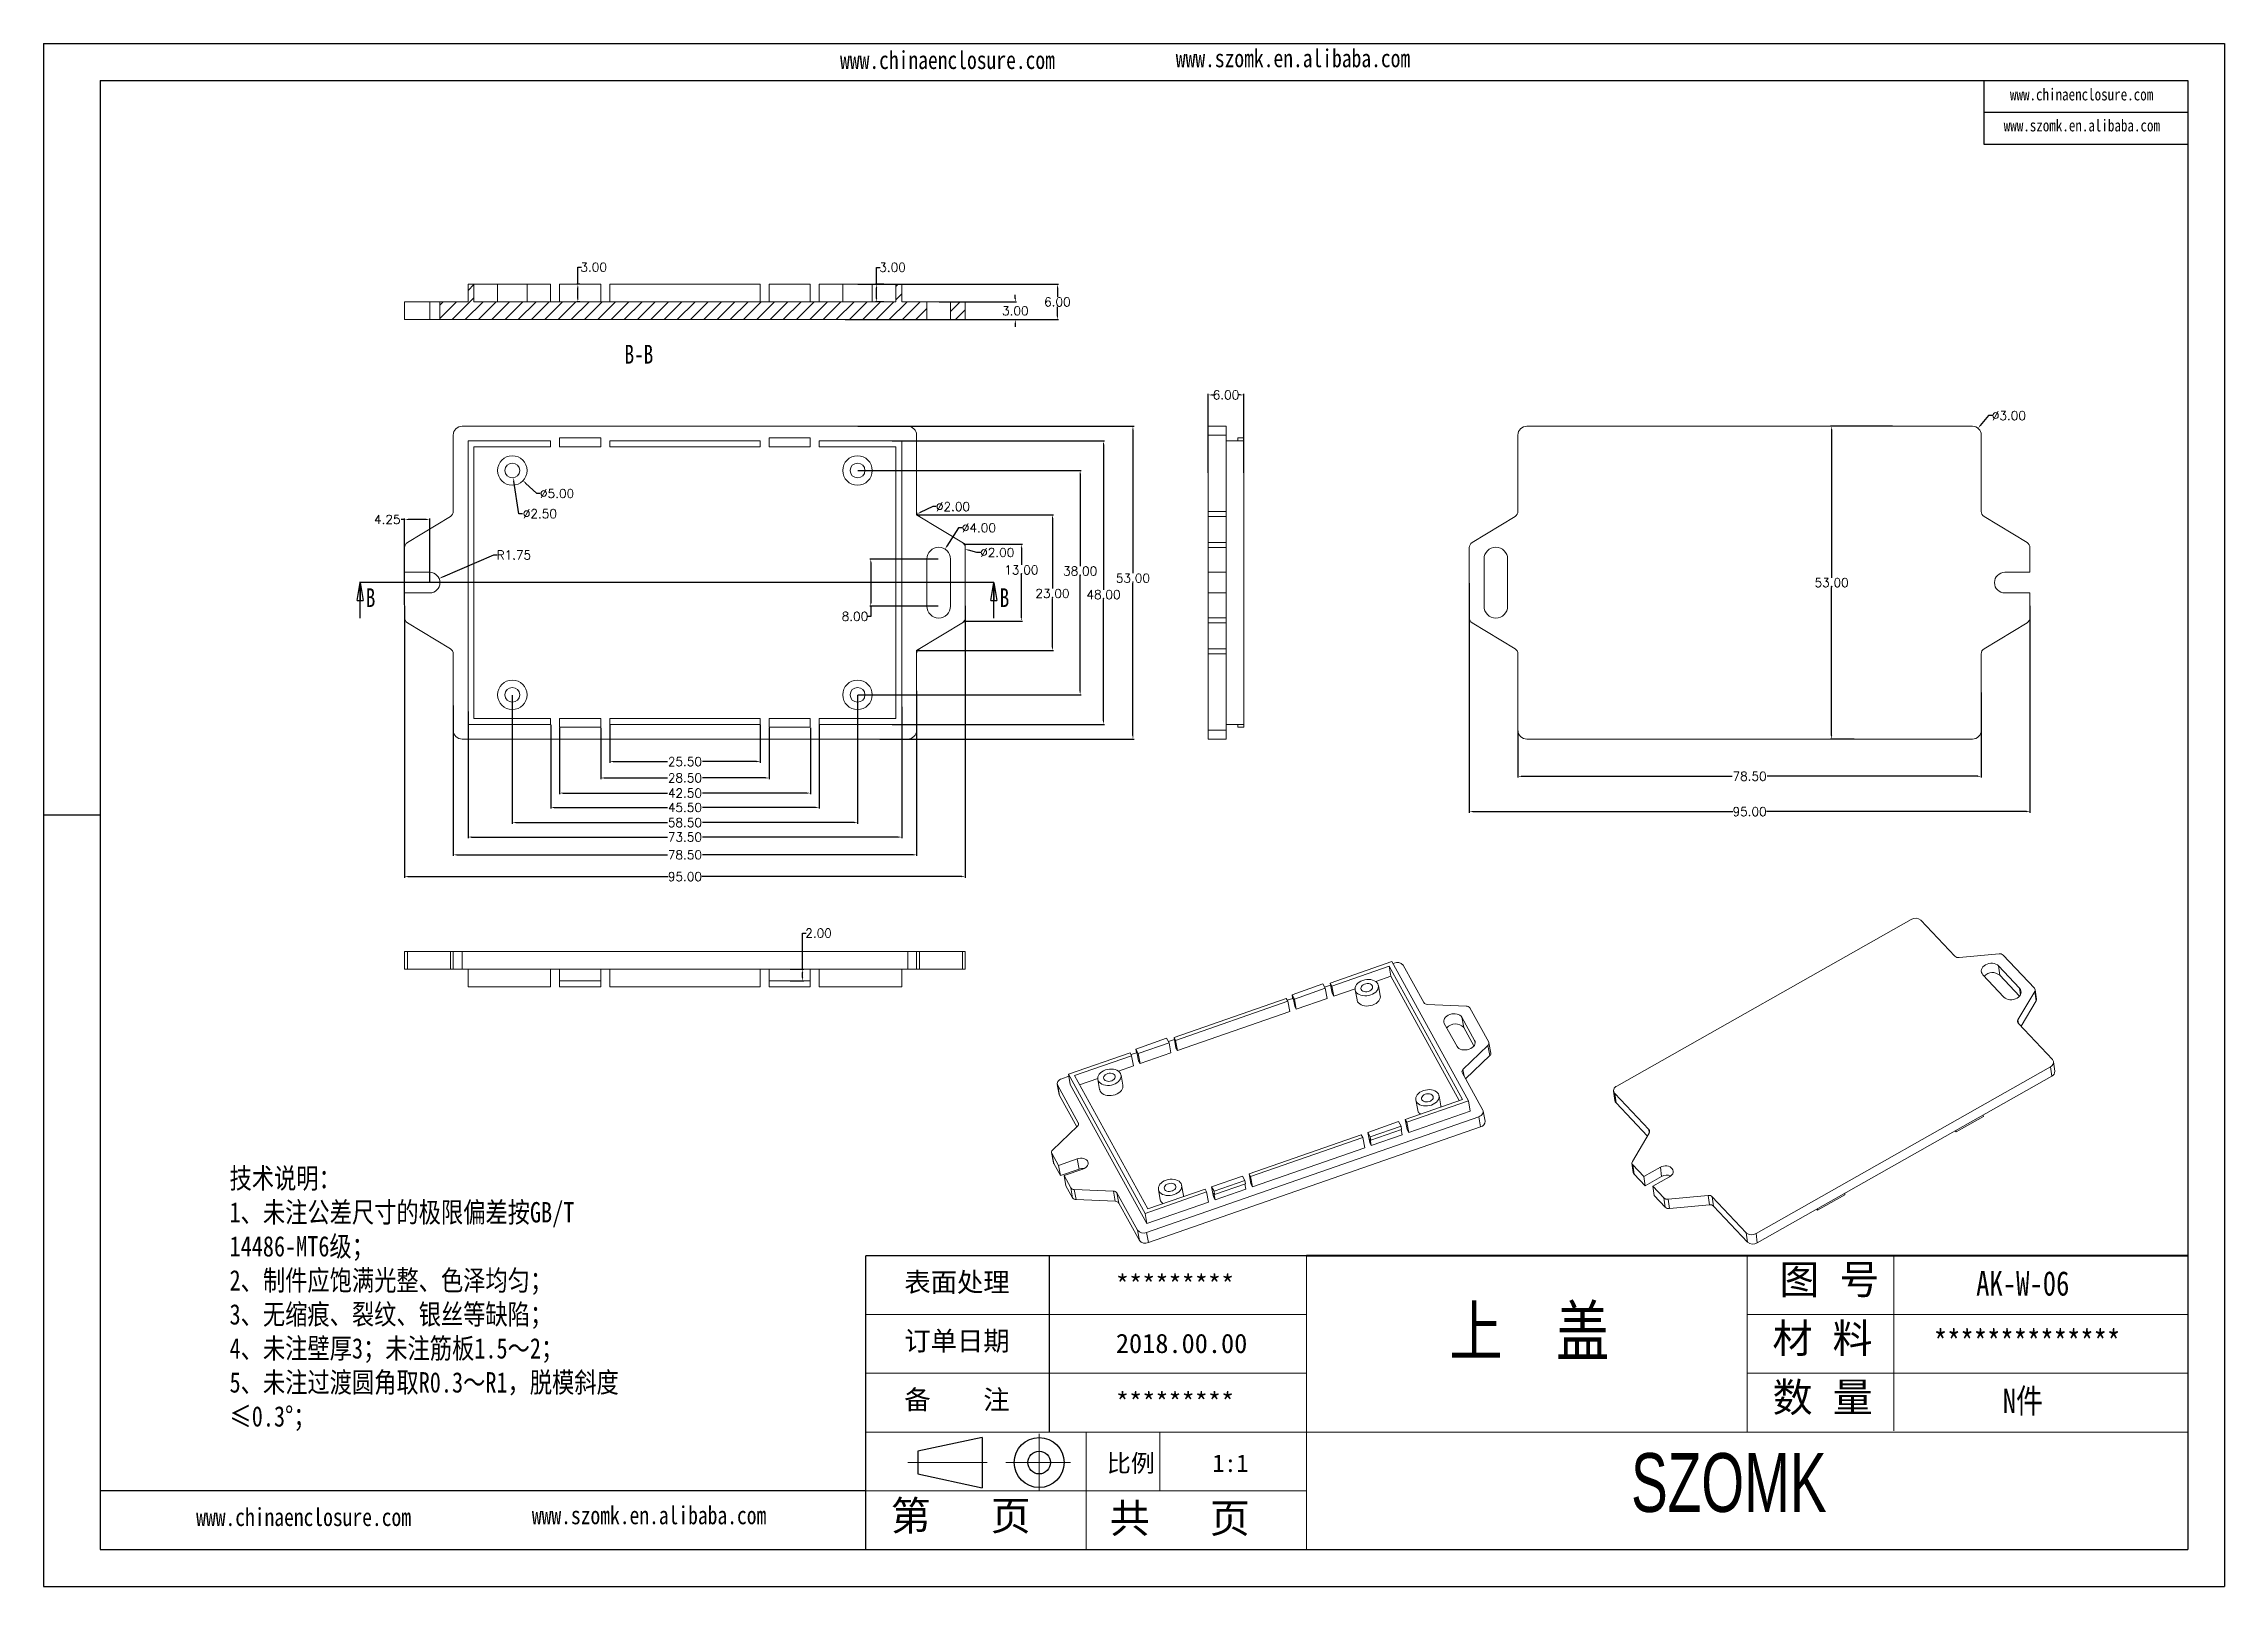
# Model space of a CAD drawing. Header units: inches. Extents: x 3379 to 4150, y 1114 to 1376.
# Drawn here: x 3379.1 to 3748.6, y 1114.4 to 1375.7 of the extents above; entities that cross this region are included whole.
import ezdxf

# ---------------------------------------------------------------- set-up
doc = ezdxf.new("R2010")
doc.units = ezdxf.units.IN
doc.header["$LTSCALE"] = 15
doc.linetypes.add('CENTER2', pattern=[28.575, 19.05, -3.175, 3.175, -3.175])
doc.layers.add('文字', color=81, linetype='Continuous')
for name, color, linetype, lineweight in [('粗实线', 7, 'Continuous', 30), ('细实线', 3, 'Continuous', 9), ('细点划线', 2, 'CENTER2', 9)]:
    doc.layers.add(name, color=color, linetype=linetype, lineweight=lineweight)
doc.styles.add('SLDTEXTSTYLE0', font='TXT', dxfattribs={"width": 0.75})
doc.styles.get("Standard").update_dxf_attribs({"font": 'txt', "bigfont": 'gbcbig.shx'})
doc.styles.add('宋体', font='', dxfattribs={"width": 0.8, "height": 3.5})
doc.styles.add('长仿宋', font='', dxfattribs={"width": 0.7, "height": 4})
doc.styles.get('宋体').set_extended_font_data('SimSun')
doc.styles.get('长仿宋').set_extended_font_data('SimSun')
doc.dimstyles.new('2', dxfattribs={"dimtxt": 1.5, "dimasz": 0.6, "dimexe": 0.18, "dimexo": 0.0625, "dimgap": 0.09, "dimtad": 0, "dimtih": 1, "dimtoh": 1, "dimzin": 0, "dimdsep": 46, "dimtxsty": 'Standard', "dimcen": 0, "dimadec": 0, "dimazin": 2, "dimtfac": 1, "dimtofl": 0, "dimtmove": 0, "dimatfit": 3, "dimfxl": 1, "dimtolj": 1, "dimtzin": 0, "dimarcsym": 0})

msp = doc.modelspace()

# ---------------------------------------------------------------- texts
at = {"color": 7, "linetype": 'Continuous', "char_height": 3.175, "attachment_point": 1, "style": 'SLDTEXTSTYLE0'}
for s, insert in [('B-B', (3477.489, 1324.649)), ('B', (3433.641, 1283.42)), ('B', (3541.05, 1283.42))]:
    msp.add_mtext(s, dxfattribs=dict(at, insert=insert))
at = {"char_height": 3.27331, "width": 1860.38356, "attachment_point": 1}
for s, insert in [('{\\fSimHei|b0|i0|c134|p49;表面处理}', (3524.889, 1167.554)), ('{\\fSimHei|b0|i0|c134|p49;*********}', (3560.741, 1167.133)), ('{\\fSimHei|b0|i0|c134|p49;订单日期}', (3524.889, 1157.601)), ('{\\fSimHei|b0|i0|c134|p49;2018.00.00}', (3560.741, 1157.18)), ('{\\fSimHei|b0|i0|c134|p49;备    注}', (3524.889, 1147.647)), ('{\\fSimHei|b0|i0|c134|p49;*********}', (3560.741, 1147.226))]:
    msp.add_mtext(s, dxfattribs=dict(at, insert=insert))
at = {"layer": '文字', "color": 0, "attachment_point": 1, "style": '宋体'}
for s, insert, char_height, width in [('www.szomk.en.alibaba.com', (3570.887, 1374.712), 3.04128, 53.43237), ('www.chinaenclosure.com', (3514.002, 1374.411), 3.04128, 53.43237), ('www.chinaenclosure.com', (3712.239, 1368.076), 2.02752, 35.62158), ('www.szomk.en.alibaba.com', (3711.179, 1362.826), 2.02752, 35.62158), ('{\\H1.111x;技术说明：\\P1、未注公差尺寸的极限偏差按GB/T 14486-MT6级；\\P2、制件应饱满光整、色泽均匀；\\P3、无缩痕、裂纹、银丝等缺陷；\\P4、未注壁厚3；未注筋板1.5～2；\\P5、未注过渡圆角取R0.3～R1，脱模斜度≤0.3%%D；}', (3410.558, 1185.234), 3.1104, 70.05991), ('{\\H1.111x;AK-W-06}', (3706.506, 1167.779), 3.73248, 43.15166), ('上  盖', (3617.209, 1161.786), 8.2944, 106.04092), ('{\\H1.111x;**************}', (3699.327, 1157.825), 3.73248, 43.15166), ('{\\H1.111x;N件}', (3711.021, 1147.872), 3.73248, 43.15166), ('www.chinaenclosure.com', (3404.897, 1127.653), 3.04128, 53.43237), ('www.szomk.en.alibaba.com', (3461.782, 1127.954), 3.04128, 53.43237)]:
    msp.add_mtext(s, dxfattribs=dict(at, insert=insert, char_height=char_height, width=width))
at = {"layer": '粗实线', "insert": (3648.033, 1136.955), "char_height": 9.95328, "width": 111.61619, "attachment_point": 1, "style": '长仿宋'}
msp.add_mtext('{\\fSTXinwei|b0|i0|c134|p2;SZOMK}', dxfattribs=at)
at = {"layer": '细实线', "color": 7, "attachment_point": 1}
for s, insert, char_height, width in [('{\\fSimSun|b0|i0|c134|p54;图 号}', (3673.169, 1168.868), 4.97664, 24.8832), ('{\\fSimSun|b0|i0|c134|p54;材 料   }', (3671.99, 1158.914), 4.97664, 24.8832), ('{\\fSimSun|b0|i0|c134|p54;数 量}', (3672.014, 1148.912), 4.97664, 22.48509), ('{\\fSimSun|b0|i0|c134|p54;比例}', (3559.206, 1136.749), 2.98598, 13.10754), ('{\\fSimSun|b0|i0|c134|p54;1:1}', (3577.091, 1136.749), 2.98598, 13.10754), ('{\\fSimSun|b0|i0|c134|p54;第   页}', (3522.585, 1128.855), 4.97664, 37.3248), ('{\\fSimSun|b0|i0|c134|p54; 共   页}', (3556.332, 1128.432), 4.97664, 37.3248)]:
    msp.add_mtext(s, dxfattribs=dict(at, insert=insert, char_height=char_height, width=width))

# ---------------------------------------------------------------- blocks, each defined once
blk = doc.blocks.new('_CLOSED')
at = {"color": 0, "linetype": 'ByBlock', "lineweight": -2}
for p, q in [((-1, 0.166667), (0, 0)), ((-1, 0.166667), (-1, -0.166667)), ((0, 0), (-1, -0.166667)), ((0, 0), (-1, 0))]:
    blk.add_line(p, q, dxfattribs=at)
blk = doc.blocks.new('*D162')
at = {"color": 0, "lineweight": -2}
for p, q in [((3474.97, 1260.31), (3474.97, 1253.89)), ((3500.47, 1260.31), (3500.47, 1253.89)), ((3475.57, 1254.07), (3484.75, 1254.07)), ((3499.87, 1254.07), (3490.68, 1254.07))]:
    blk.add_line(p, q, dxfattribs=at)
at = {"color": 0}
for points in [[(3475.57, 1254.17), (3475.57, 1253.97), (3474.97, 1254.07)], [(3499.87, 1254.17), (3499.87, 1253.97), (3500.47, 1254.07)]]:
    blk.add_solid(points, dxfattribs=at)
at = {"layer": 'Defpoints', "color": 0}
for p in [(3474.97, 1260.38), (3500.47, 1260.38), (3500.47, 1254.07)]:
    blk.add_point(p, dxfattribs=at)
at = {"color": 0, "insert": (3487.72, 1254.07), "char_height": 1.5, "attachment_point": 5}
blk.add_mtext('\\A1;25.50', dxfattribs=at)
blk = doc.blocks.new('*D163')
at = {"color": 0, "lineweight": -2}
for p, q in [((3473.47, 1259.81), (3473.47, 1251.12)), ((3501.97, 1259.81), (3501.97, 1251.12)), ((3474.07, 1251.3), (3484.75, 1251.3)), ((3501.37, 1251.3), (3490.68, 1251.3))]:
    blk.add_line(p, q, dxfattribs=at)
at = {"color": 0}
for points in [[(3474.07, 1251.4), (3474.07, 1251.2), (3473.47, 1251.3)], [(3501.37, 1251.4), (3501.37, 1251.2), (3501.97, 1251.3)]]:
    blk.add_solid(points, dxfattribs=at)
at = {"layer": 'Defpoints', "color": 0}
for p in [(3473.47, 1259.88), (3501.97, 1259.88), (3501.97, 1251.3)]:
    blk.add_point(p, dxfattribs=at)
at = {"color": 0, "insert": (3487.72, 1251.3), "char_height": 1.5, "attachment_point": 5}
blk.add_mtext('\\A1;28.50', dxfattribs=at)
blk = doc.blocks.new('*D164')
at = {"color": 0, "lineweight": -2}
for p, q in [((3466.47, 1259.81), (3466.47, 1248.56)), ((3508.97, 1259.81), (3508.97, 1248.56)), ((3467.07, 1248.74), (3484.75, 1248.74)), ((3508.37, 1248.74), (3490.68, 1248.74))]:
    blk.add_line(p, q, dxfattribs=at)
at = {"color": 0}
for points in [[(3467.07, 1248.84), (3467.07, 1248.64), (3466.47, 1248.74)], [(3508.37, 1248.84), (3508.37, 1248.64), (3508.97, 1248.74)]]:
    blk.add_solid(points, dxfattribs=at)
at = {"layer": 'Defpoints', "color": 0}
for p in [(3466.47, 1259.88), (3508.97, 1259.88), (3466.47, 1248.74)]:
    blk.add_point(p, dxfattribs=at)
at = {"color": 0, "insert": (3487.72, 1248.74), "char_height": 1.5, "attachment_point": 5}
blk.add_mtext('\\A1;42.50', dxfattribs=at)
blk = doc.blocks.new('*D165')
at = {"color": 0, "lineweight": -2}
for p, q in [((3464.97, 1260.31), (3464.97, 1246.13)), ((3510.47, 1260.31), (3510.47, 1246.13)), ((3465.57, 1246.31), (3484.75, 1246.31)), ((3509.87, 1246.31), (3490.68, 1246.31))]:
    blk.add_line(p, q, dxfattribs=at)
at = {"color": 0}
for points in [[(3465.57, 1246.41), (3465.57, 1246.21), (3464.97, 1246.31)], [(3509.87, 1246.41), (3509.87, 1246.21), (3510.47, 1246.31)]]:
    blk.add_solid(points, dxfattribs=at)
at = {"layer": 'Defpoints', "color": 0}
for p in [(3464.97, 1260.38), (3510.47, 1260.38), (3510.47, 1246.31)]:
    blk.add_point(p, dxfattribs=at)
at = {"color": 0, "insert": (3487.72, 1246.31), "char_height": 1.5, "attachment_point": 5}
blk.add_mtext('\\A1;45.50', dxfattribs=at)
blk = doc.blocks.new('*D166')
at = {"color": 0, "lineweight": -2}
for p, q in [((3458.47, 1265.31), (3458.47, 1243.56)), ((3516.97, 1265.31), (3516.97, 1243.56)), ((3459.07, 1243.74), (3484.75, 1243.74)), ((3516.37, 1243.74), (3490.68, 1243.74))]:
    blk.add_line(p, q, dxfattribs=at)
at = {"color": 0}
for points in [[(3459.07, 1243.84), (3459.07, 1243.64), (3458.47, 1243.74)], [(3516.37, 1243.84), (3516.37, 1243.64), (3516.97, 1243.74)]]:
    blk.add_solid(points, dxfattribs=at)
at = {"layer": 'Defpoints', "color": 0}
for p in [(3458.47, 1265.38), (3516.97, 1265.38), (3516.97, 1243.74)]:
    blk.add_point(p, dxfattribs=at)
at = {"color": 0, "insert": (3487.72, 1243.74), "char_height": 1.5, "attachment_point": 5}
blk.add_mtext('\\A1;58.50', dxfattribs=at)
blk = doc.blocks.new('*D167')
at = {"color": 0, "lineweight": -2}
for p, q in [((3450.97, 1262.53), (3450.97, 1241.11)), ((3524.47, 1263.37), (3524.47, 1241.11)), ((3451.57, 1241.29), (3484.75, 1241.29)), ((3523.87, 1241.29), (3490.68, 1241.29))]:
    blk.add_line(p, q, dxfattribs=at)
at = {"color": 0}
for points in [[(3451.57, 1241.39), (3451.57, 1241.19), (3450.97, 1241.29)], [(3523.87, 1241.39), (3523.87, 1241.19), (3524.47, 1241.29)]]:
    blk.add_solid(points, dxfattribs=at)
at = {"layer": 'Defpoints', "color": 0}
for p in [(3450.97, 1262.59), (3524.47, 1263.43), (3450.97, 1241.29)]:
    blk.add_point(p, dxfattribs=at)
at = {"color": 0, "insert": (3487.72, 1241.29), "char_height": 1.5, "attachment_point": 5}
blk.add_mtext('\\A1;73.50', dxfattribs=at)
blk = doc.blocks.new('*D168')
at = {"color": 0, "lineweight": -2}
for p, q in [((3526.97, 1266.06), (3526.97, 1238.1)), ((3448.47, 1263.58), (3448.47, 1238.1)), ((3449.07, 1238.28), (3484.75, 1238.28)), ((3526.37, 1238.28), (3490.68, 1238.28))]:
    blk.add_line(p, q, dxfattribs=at)
at = {"color": 0}
for points in [[(3449.07, 1238.38), (3449.07, 1238.18), (3448.47, 1238.28)], [(3526.37, 1238.38), (3526.37, 1238.18), (3526.97, 1238.28)]]:
    blk.add_solid(points, dxfattribs=at)
at = {"layer": 'Defpoints', "color": 0}
for p in [(3526.97, 1266.13), (3448.47, 1263.64), (3526.97, 1238.28)]:
    blk.add_point(p, dxfattribs=at)
at = {"color": 0, "insert": (3487.72, 1238.28), "char_height": 1.5, "attachment_point": 5}
blk.add_mtext('\\A1;78.50', dxfattribs=at)
blk = doc.blocks.new('*D169')
at = {"color": 0, "lineweight": -2}
for p, q in [((3522.83, 1308.38), (3558.82, 1308.38)), ((3558.64, 1307.78), (3558.64, 1283.19)), ((3558.64, 1260.98), (3558.64, 1281.51)), ((3522.83, 1260.38), (3558.82, 1260.38))]:
    blk.add_line(p, q, dxfattribs=at)
at = {"color": 0}
for points in [[(3558.54, 1307.78), (3558.74, 1307.78), (3558.64, 1308.38)], [(3558.54, 1260.98), (3558.74, 1260.98), (3558.64, 1260.38)]]:
    blk.add_solid(points, dxfattribs=at)
at = {"layer": 'Defpoints', "color": 0}
for p in [(3522.77, 1308.38), (3558.64, 1308.38), (3522.77, 1260.38)]:
    blk.add_point(p, dxfattribs=at)
at = {"color": 0, "insert": (3558.64, 1282.35), "char_height": 1.5, "attachment_point": 5}
blk.add_mtext('\\A1;48.00', dxfattribs=at)
blk = doc.blocks.new('*D170')
at = {"color": 0, "lineweight": -2}
for p, q in [((3517.03, 1303.38), (3554.86, 1303.38)), ((3554.68, 1302.78), (3554.68, 1287.19)), ((3554.68, 1265.98), (3554.68, 1285.51)), ((3517.03, 1265.38), (3554.86, 1265.38))]:
    blk.add_line(p, q, dxfattribs=at)
at = {"color": 0}
for points in [[(3554.58, 1302.78), (3554.78, 1302.78), (3554.68, 1303.38)], [(3554.58, 1265.98), (3554.78, 1265.98), (3554.68, 1265.38)]]:
    blk.add_solid(points, dxfattribs=at)
at = {"layer": 'Defpoints', "color": 0}
for p in [(3516.97, 1303.38), (3554.68, 1303.38), (3516.97, 1265.38)]:
    blk.add_point(p, dxfattribs=at)
at = {"color": 0, "insert": (3554.68, 1286.35), "char_height": 1.5, "attachment_point": 5}
blk.add_mtext('\\A1;38.00', dxfattribs=at)
blk = doc.blocks.new('*D171')
at = {"color": 0, "lineweight": -2}
for p, q in [((3517.02, 1310.88), (3563.81, 1310.88)), ((3563.63, 1310.28), (3563.63, 1285.97)), ((3563.63, 1258.48), (3563.63, 1284.29)), ((3520.77, 1257.88), (3563.81, 1257.88))]:
    blk.add_line(p, q, dxfattribs=at)
at = {"color": 0}
for points in [[(3563.53, 1310.28), (3563.73, 1310.28), (3563.63, 1310.88)], [(3563.53, 1258.48), (3563.73, 1258.48), (3563.63, 1257.88)]]:
    blk.add_solid(points, dxfattribs=at)
at = {"layer": 'Defpoints', "color": 0}
for p in [(3516.95, 1310.88), (3520.71, 1257.88), (3563.63, 1257.88)]:
    blk.add_point(p, dxfattribs=at)
at = {"color": 0, "insert": (3563.63, 1285.13), "char_height": 1.5, "attachment_point": 5}
blk.add_mtext('\\A1;53.00', dxfattribs=at)
blk = doc.blocks.new('*D172')
at = {"color": 0, "lineweight": -2}
for p, q in [((3440.22, 1280.47), (3440.22, 1234.41)), ((3535.22, 1280.47), (3535.22, 1234.41)), ((3440.82, 1234.59), (3484.88, 1234.59)), ((3534.62, 1234.59), (3490.56, 1234.59))]:
    blk.add_line(p, q, dxfattribs=at)
at = {"color": 0}
for points in [[(3440.82, 1234.69), (3440.82, 1234.49), (3440.22, 1234.59)], [(3534.62, 1234.69), (3534.62, 1234.49), (3535.22, 1234.59)]]:
    blk.add_solid(points, dxfattribs=at)
at = {"layer": 'Defpoints', "color": 0}
for p in [(3440.22, 1280.53), (3535.22, 1280.53), (3535.22, 1234.59)]:
    blk.add_point(p, dxfattribs=at)
at = {"color": 0, "insert": (3487.72, 1234.59), "char_height": 1.5, "attachment_point": 5}
blk.add_mtext('\\A1;95.00', dxfattribs=at)
blk = doc.blocks.new('*D173')
at = {"color": 0, "lineweight": -2}
for p, q in [((3530.65, 1288.38), (3519.03, 1288.38)), ((3519.21, 1287.78), (3519.21, 1280.98)), ((3519.21, 1278.67), (3518.61, 1278.67)), ((3530.65, 1280.38), (3519.03, 1280.38)), ((3519.21, 1280.38), (3519.21, 1278.67))]:
    blk.add_line(p, q, dxfattribs=at)
at = {"color": 0}
for points in [[(3519.11, 1287.78), (3519.31, 1287.78), (3519.21, 1288.38)], [(3519.11, 1280.98), (3519.31, 1280.98), (3519.21, 1280.38)]]:
    blk.add_solid(points, dxfattribs=at)
at = {"layer": 'Defpoints', "color": 0}
for p in [(3519.21, 1288.38), (3530.72, 1288.38), (3530.72, 1280.38)]:
    blk.add_point(p, dxfattribs=at)
at = {"color": 0, "insert": (3516.52, 1278.67), "char_height": 1.5, "attachment_point": 5}
blk.add_mtext('\\A1;8.00', dxfattribs=at)
blk = doc.blocks.new('*D174')
at = {"color": 0, "lineweight": -2}
for p, q in [((3534.09, 1293.67), (3532.12, 1290.57)), ((3534.69, 1293.67), (3534.09, 1293.67))]:
    blk.add_line(p, q, dxfattribs=at)
at = {"color": 0}
blk.add_solid([(3532.03, 1290.62), (3532.2, 1290.51), (3531.79, 1290.06)], dxfattribs=at)
at = {"layer": 'Defpoints', "color": 0}
for p in [(3531.79, 1290.06), (3529.64, 1286.69)]:
    blk.add_point(p, dxfattribs=at)
at = {"color": 0, "insert": (3537.53, 1293.67), "char_height": 1.5, "attachment_point": 5}
blk.add_mtext('\\A1;∅4.00', dxfattribs=at)
blk = doc.blocks.new('*D175')
at = {"color": 0, "lineweight": -2}
for p, q in [((3537.2, 1289.48), (3535.76, 1289.88)), ((3537.8, 1289.48), (3537.2, 1289.48))]:
    blk.add_line(p, q, dxfattribs=at)
at = {"color": 0}
blk.add_solid([(3535.78, 1289.98), (3535.73, 1289.79), (3535.18, 1290.04)], dxfattribs=at)
at = {"layer": 'Defpoints', "color": 0}
for p in [(3533.25, 1290.58), (3535.18, 1290.04)]:
    blk.add_point(p, dxfattribs=at)
at = {"color": 0, "insert": (3540.64, 1289.48), "char_height": 1.5, "attachment_point": 5}
blk.add_mtext('\\A1;∅2.00', dxfattribs=at)
blk = doc.blocks.new('*D176')
at = {"color": 0, "lineweight": -2}
for p, q in [((3529.7, 1297.25), (3527.6, 1296.27)), ((3530.3, 1297.25), (3529.7, 1297.25))]:
    blk.add_line(p, q, dxfattribs=at)
at = {"color": 0}
blk.add_solid([(3527.56, 1296.36), (3527.65, 1296.18), (3527.06, 1296.02)], dxfattribs=at)
at = {"layer": 'Defpoints', "color": 0}
for p in [(3527.06, 1296.02), (3528.87, 1296.86)]:
    blk.add_point(p, dxfattribs=at)
at = {"color": 0, "insert": (3533.14, 1297.25), "char_height": 1.5, "attachment_point": 5}
blk.add_mtext('\\A1;∅2.00', dxfattribs=at)
blk = doc.blocks.new('*D177')
at = {"color": 0, "lineweight": -2}
for p, q in [((3455.29, 1289.05), (3446.62, 1285.31)), ((3455.89, 1289.05), (3455.29, 1289.05))]:
    blk.add_line(p, q, dxfattribs=at)
at = {"color": 0}
blk.add_solid([(3446.58, 1285.4), (3446.66, 1285.22), (3446.07, 1285.07)], dxfattribs=at)
at = {"layer": 'Defpoints', "color": 0}
for p in [(3444.47, 1284.38), (3446.07, 1285.07)]:
    blk.add_point(p, dxfattribs=at)
at = {"color": 0, "insert": (3458.73, 1289.05), "char_height": 1.5, "attachment_point": 5}
blk.add_mtext('\\A1;R1.75', dxfattribs=at)
blk = doc.blocks.new('*D178')
at = {"color": 0, "lineweight": -2}
for p, q in [((3440.22, 1295.08), (3439.62, 1295.08)), ((3440.22, 1280.6), (3440.22, 1295.26)), ((3443.87, 1295.08), (3440.82, 1295.08)), ((3444.47, 1284.44), (3444.47, 1295.26))]:
    blk.add_line(p, q, dxfattribs=at)
at = {"color": 0}
for points in [[(3440.82, 1295.18), (3440.82, 1294.98), (3440.22, 1295.08)], [(3443.87, 1295.18), (3443.87, 1294.98), (3444.47, 1295.08)]]:
    blk.add_solid(points, dxfattribs=at)
at = {"layer": 'Defpoints', "color": 0}
for p in [(3440.22, 1295.08), (3444.47, 1284.38), (3440.22, 1280.53)]:
    blk.add_point(p, dxfattribs=at)
at = {"color": 0, "insert": (3437.28, 1295.08), "char_height": 1.5, "attachment_point": 5}
blk.add_mtext('\\A1;4.25', dxfattribs=at)
blk = doc.blocks.new('*D179')
at = {"color": 0, "lineweight": -2}
for p, q in [((3527.03, 1295.88), (3550.17, 1295.88)), ((3549.99, 1295.28), (3549.99, 1283.39)), ((3549.99, 1273.48), (3549.99, 1281.71)), ((3527.03, 1272.88), (3550.17, 1272.88))]:
    blk.add_line(p, q, dxfattribs=at)
at = {"color": 0}
for points in [[(3549.89, 1295.28), (3550.09, 1295.28), (3549.99, 1295.88)], [(3549.89, 1273.48), (3550.09, 1273.48), (3549.99, 1272.88)]]:
    blk.add_solid(points, dxfattribs=at)
at = {"layer": 'Defpoints', "color": 0}
for p in [(3526.97, 1295.88), (3526.97, 1272.88), (3549.99, 1272.88)]:
    blk.add_point(p, dxfattribs=at)
at = {"color": 0, "insert": (3549.99, 1282.55), "char_height": 1.5, "attachment_point": 5}
blk.add_mtext('\\A1;23.00', dxfattribs=at)
blk = doc.blocks.new('*D180')
at = {"color": 0, "lineweight": -2}
for p, q in [((3535.28, 1290.88), (3544.9, 1290.88)), ((3544.72, 1290.28), (3544.72, 1287.37)), ((3544.72, 1278.48), (3544.72, 1285.69)), ((3535.28, 1277.88), (3544.9, 1277.88))]:
    blk.add_line(p, q, dxfattribs=at)
at = {"color": 0}
for points in [[(3544.62, 1290.28), (3544.82, 1290.28), (3544.72, 1290.88)], [(3544.62, 1278.48), (3544.82, 1278.48), (3544.72, 1277.88)]]:
    blk.add_solid(points, dxfattribs=at)
at = {"layer": 'Defpoints', "color": 0}
for p in [(3535.22, 1290.88), (3535.22, 1277.88), (3544.72, 1277.88)]:
    blk.add_point(p, dxfattribs=at)
at = {"color": 0, "insert": (3544.72, 1286.53), "char_height": 1.5, "attachment_point": 5}
blk.add_mtext('\\A1;13.00', dxfattribs=at)
blk = doc.blocks.new('*D181')
at = {"color": 0, "lineweight": -2}
for p, q in [((3462.61, 1299.48), (3460.72, 1301.25)), ((3463.21, 1299.48), (3462.61, 1299.48))]:
    blk.add_line(p, q, dxfattribs=at)
at = {"color": 0}
blk.add_solid([(3460.79, 1301.32), (3460.65, 1301.18), (3460.29, 1301.66)], dxfattribs=at)
at = {"layer": 'Defpoints', "color": 0}
for p in [(3456.65, 1305.09), (3460.29, 1301.66)]:
    blk.add_point(p, dxfattribs=at)
at = {"color": 0, "insert": (3466.05, 1299.48), "char_height": 1.5, "attachment_point": 5}
blk.add_mtext('\\A1;∅5.00', dxfattribs=at)
blk = doc.blocks.new('*D182')
at = {"color": 0, "lineweight": -2}
for p, q in [((3459.57, 1296.06), (3458.74, 1301.55)), ((3460.17, 1296.06), (3459.57, 1296.06))]:
    blk.add_line(p, q, dxfattribs=at)
at = {"color": 0}
blk.add_solid([(3458.84, 1301.56), (3458.64, 1301.53), (3458.65, 1302.14)], dxfattribs=at)
at = {"layer": 'Defpoints', "color": 0}
for p in [(3458.28, 1304.61), (3458.65, 1302.14)]:
    blk.add_point(p, dxfattribs=at)
at = {"color": 0, "insert": (3463.14, 1296.06), "char_height": 1.5, "attachment_point": 5}
blk.add_mtext('\\A1;∅2.50', dxfattribs=at)
blk = doc.blocks.new('*D183')
at = {"color": 0, "lineweight": -2}
for p, q in [((3469.57, 1334.92), (3469.57, 1337.8)), ((3469.57, 1337.8), (3470.17, 1337.8)), ((3469.9, 1334.92), (3469.39, 1334.92)), ((3469.57, 1332.52), (3469.57, 1334.32)), ((3469.9, 1331.92), (3469.39, 1331.92))]:
    blk.add_line(p, q, dxfattribs=at)
at = {"color": 0}
for points in [[(3469.47, 1334.32), (3469.67, 1334.32), (3469.57, 1334.92)], [(3469.47, 1332.52), (3469.67, 1332.52), (3469.57, 1331.92)]]:
    blk.add_solid(points, dxfattribs=at)
at = {"layer": 'Defpoints', "color": 0}
for p in [(3469.97, 1334.92), (3469.57, 1331.92), (3469.97, 1331.92)]:
    blk.add_point(p, dxfattribs=at)
at = {"color": 0, "insert": (3472.26, 1337.8), "char_height": 1.5, "attachment_point": 5}
blk.add_mtext('\\A1;3.00', dxfattribs=at)
blk = doc.blocks.new('*D184')
at = {"color": 0, "lineweight": -2}
for p, q in [((3520.2, 1334.92), (3520.2, 1337.78)), ((3520.2, 1337.78), (3520.8, 1337.78)), ((3521.4, 1334.92), (3520.02, 1334.92)), ((3520.2, 1332.52), (3520.2, 1334.32)), ((3521.4, 1331.92), (3520.02, 1331.92))]:
    blk.add_line(p, q, dxfattribs=at)
at = {"color": 0}
for points in [[(3520.1, 1334.32), (3520.3, 1334.32), (3520.2, 1334.92)], [(3520.1, 1332.52), (3520.3, 1332.52), (3520.2, 1331.92)]]:
    blk.add_solid(points, dxfattribs=at)
at = {"layer": 'Defpoints', "color": 0}
for p in [(3521.47, 1334.92), (3520.2, 1331.92), (3521.47, 1331.92)]:
    blk.add_point(p, dxfattribs=at)
at = {"color": 0, "insert": (3522.89, 1337.78), "char_height": 1.5, "attachment_point": 5}
blk.add_mtext('\\A1;3.00', dxfattribs=at)
blk = doc.blocks.new('*D185')
at = {"color": 0, "lineweight": -2}
for p, q in [((3530.78, 1331.92), (3543.88, 1331.92)), ((3543.7, 1332.52), (3543.7, 1333.12)), ((3530.78, 1328.92), (3543.88, 1328.92)), ((3543.7, 1328.32), (3543.7, 1327.72))]:
    blk.add_line(p, q, dxfattribs=at)
at = {"color": 0}
for points in [[(3543.6, 1332.52), (3543.8, 1332.52), (3543.7, 1331.92)], [(3543.6, 1328.32), (3543.8, 1328.32), (3543.7, 1328.92)]]:
    blk.add_solid(points, dxfattribs=at)
at = {"layer": 'Defpoints', "color": 0}
for p in [(3530.72, 1331.92), (3543.7, 1331.92), (3530.72, 1328.92)]:
    blk.add_point(p, dxfattribs=at)
at = {"color": 0, "insert": (3543.7, 1330.42), "char_height": 1.5, "attachment_point": 5}
blk.add_mtext('\\A1;3.00', dxfattribs=at)
blk = doc.blocks.new('*D186')
at = {"color": 0, "lineweight": -2}
for p, q in [((3620.62, 1284.31), (3620.62, 1245.42)), ((3715.62, 1280.47), (3715.62, 1245.42)), ((3621.22, 1245.6), (3665.28, 1245.6)), ((3715.02, 1245.6), (3670.96, 1245.6))]:
    blk.add_line(p, q, dxfattribs=at)
at = {"color": 0}
for points in [[(3621.22, 1245.7), (3621.22, 1245.5), (3620.62, 1245.6)], [(3715.02, 1245.7), (3715.02, 1245.5), (3715.62, 1245.6)]]:
    blk.add_solid(points, dxfattribs=at)
at = {"layer": 'Defpoints', "color": 0}
for p in [(3620.62, 1284.38), (3715.62, 1280.53), (3715.62, 1245.6)]:
    blk.add_point(p, dxfattribs=at)
at = {"color": 0, "insert": (3668.12, 1245.6), "char_height": 1.5, "attachment_point": 5}
blk.add_mtext('\\A1;95.00', dxfattribs=at)
blk = doc.blocks.new('*D187')
at = {"color": 0, "lineweight": -2}
for p, q in [((3692.35, 1310.88), (3681.84, 1310.88)), ((3682.02, 1310.28), (3682.02, 1285.22)), ((3682.02, 1258.48), (3682.02, 1283.54)), ((3685.83, 1257.88), (3681.84, 1257.88))]:
    blk.add_line(p, q, dxfattribs=at)
at = {"color": 0}
for points in [[(3681.92, 1310.28), (3682.12, 1310.28), (3682.02, 1310.88)], [(3681.92, 1258.48), (3682.12, 1258.48), (3682.02, 1257.88)]]:
    blk.add_solid(points, dxfattribs=at)
at = {"layer": 'Defpoints', "color": 0}
for p in [(3682.02, 1310.88), (3692.42, 1310.88), (3685.89, 1257.88)]:
    blk.add_point(p, dxfattribs=at)
at = {"color": 0, "insert": (3682.02, 1284.38), "char_height": 1.5, "attachment_point": 5}
blk.add_mtext('\\A1;53.00', dxfattribs=at)
blk = doc.blocks.new('*D188')
at = {"color": 0, "lineweight": -2}
for p, q in [((3708.61, 1312.67), (3707.21, 1310.99)), ((3709.21, 1312.67), (3708.61, 1312.67))]:
    blk.add_line(p, q, dxfattribs=at)
at = {"color": 0}
blk.add_solid([(3707.14, 1311.05), (3707.29, 1310.93), (3706.83, 1310.53)], dxfattribs=at)
at = {"layer": 'Defpoints', "color": 0}
for p in [(3704.91, 1308.22), (3706.83, 1310.53)]:
    blk.add_point(p, dxfattribs=at)
at = {"color": 0, "insert": (3712.05, 1312.67), "char_height": 1.5, "attachment_point": 5}
blk.add_mtext('\\A1;∅3.00', dxfattribs=at)
blk = doc.blocks.new('*D189')
at = {"color": 0, "lineweight": -2}
for p, q in [((3707.37, 1265.78), (3707.37, 1251.4)), ((3628.87, 1259.31), (3628.87, 1251.4)), ((3629.47, 1251.58), (3665.15, 1251.58)), ((3706.77, 1251.58), (3671.08, 1251.58))]:
    blk.add_line(p, q, dxfattribs=at)
at = {"color": 0}
for points in [[(3629.47, 1251.68), (3629.47, 1251.48), (3628.87, 1251.58)], [(3706.77, 1251.68), (3706.77, 1251.48), (3707.37, 1251.58)]]:
    blk.add_solid(points, dxfattribs=at)
at = {"layer": 'Defpoints', "color": 0}
for p in [(3707.37, 1265.84), (3628.87, 1259.38), (3707.37, 1251.58)]:
    blk.add_point(p, dxfattribs=at)
at = {"color": 0, "insert": (3668.12, 1251.58), "char_height": 1.5, "attachment_point": 5}
blk.add_mtext('\\A1;78.50', dxfattribs=at)
blk = doc.blocks.new('*D190')
at = {"color": 0, "lineweight": -2}
for p, q in [((3507.66, 1218.93), (3507.66, 1225.03)), ((3507.66, 1225.03), (3508.26, 1225.03)), ((3505.53, 1218.93), (3507.84, 1218.93)), ((3505.53, 1216.93), (3507.84, 1216.93)), ((3507.66, 1217.53), (3507.66, 1218.33))]:
    blk.add_line(p, q, dxfattribs=at)
at = {"color": 0}
for points in [[(3507.56, 1218.33), (3507.76, 1218.33), (3507.66, 1218.93)], [(3507.56, 1217.53), (3507.76, 1217.53), (3507.66, 1216.93)]]:
    blk.add_solid(points, dxfattribs=at)
at = {"layer": 'Defpoints', "color": 0}
for p in [(3505.47, 1218.93), (3505.47, 1216.93), (3507.66, 1218.93)]:
    blk.add_point(p, dxfattribs=at)
at = {"color": 0, "insert": (3510.35, 1225.03), "char_height": 1.5, "attachment_point": 5}
blk.add_mtext('\\A1;2.00', dxfattribs=at)
blk = doc.blocks.new('*D221')
at = {"color": 0, "lineweight": -2}
for p, q in [((3517.03, 1334.92), (3551.01, 1334.92)), ((3550.83, 1334.32), (3550.83, 1332.76)), ((3550.83, 1329.52), (3550.83, 1331.08)), ((3514.87, 1328.92), (3551.01, 1328.92))]:
    blk.add_line(p, q, dxfattribs=at)
at = {"color": 0}
for points in [[(3550.73, 1334.32), (3550.93, 1334.32), (3550.83, 1334.92)], [(3550.73, 1329.52), (3550.93, 1329.52), (3550.83, 1328.92)]]:
    blk.add_solid(points, dxfattribs=at)
at = {"layer": 'Defpoints', "color": 0}
for p in [(3516.97, 1334.92), (3550.83, 1334.92), (3514.81, 1328.92)]:
    blk.add_point(p, dxfattribs=at)
at = {"color": 0, "insert": (3550.83, 1331.92), "char_height": 1.5, "attachment_point": 5}
blk.add_mtext('\\A1;6.00', dxfattribs=at)
blk = doc.blocks.new('*D222')
at = {"color": 0, "lineweight": -2}
for p, q in [((3576.4, 1302.97), (3576.4, 1316.35)), ((3577, 1316.17), (3577.31, 1316.17)), ((3581.8, 1316.17), (3581.49, 1316.17)), ((3582.4, 1302.97), (3582.4, 1316.35))]:
    blk.add_line(p, q, dxfattribs=at)
at = {"color": 0}
for points in [[(3577, 1316.27), (3577, 1316.07), (3576.4, 1316.17)], [(3581.8, 1316.27), (3581.8, 1316.07), (3582.4, 1316.17)]]:
    blk.add_solid(points, dxfattribs=at)
at = {"layer": 'Defpoints', "color": 0}
for p in [(3582.4, 1316.17), (3576.4, 1302.91), (3582.4, 1302.91)]:
    blk.add_point(p, dxfattribs=at)
at = {"color": 0, "insert": (3579.4, 1316.17), "char_height": 1.5, "attachment_point": 5}
blk.add_mtext('\\A1;6.00', dxfattribs=at)

# ---------------------------------------------------------------- dimensions: what is measured, and where the dimension line sits
for base, p1, p2, picture, middle in [((3469.573, 1331.923), (3469.966, 1334.923), (3469.966, 1331.923), '*D183', (3472.263, 1337.8)), ((3520.205, 1331.923), (3521.466, 1334.923), (3521.466, 1331.923), '*D184', (3522.895, 1337.779)), ((3563.634, 1257.877), (3516.953, 1310.877), (3520.705, 1257.877), '*D171', (3563.634, 1285.127)), ((3558.637, 1308.377), (3522.769, 1260.377), (3522.769, 1308.377), '*D169', (3558.637, 1282.346)), ((3554.679, 1303.377), (3516.966, 1265.377), (3516.966, 1303.377), '*D170', (3554.679, 1286.351)), ((3549.987, 1272.877), (3526.966, 1295.877), (3526.966, 1272.877), '*D179', (3549.987, 1282.551)), ((3544.72, 1277.877), (3535.216, 1290.877), (3535.216, 1277.877), '*D180', (3544.72, 1286.53)), ((3519.205, 1288.377), (3530.716, 1280.377), (3530.716, 1288.377), '*D173', (3516.515, 1278.67)), ((3507.662, 1218.934), (3505.466, 1216.934), (3505.466, 1218.934), '*D190', (3510.352, 1225.028))]:
    dim = msp.add_linear_dim(base=base, p1=p1, p2=p2, angle=90, dimstyle='2')
    dim.commit()
    dim.dimension.update_dxf_attribs({"geometry": picture, "text_midpoint": middle, "dimtype": 160})
for base, p1, p2, picture, middle in [((3550.833, 1334.923), (3514.81, 1328.923), (3516.966, 1334.923), '*D221', (3550.833, 1331.923)), ((3543.703, 1331.923), (3530.716, 1328.923), (3530.716, 1331.923), '*D185', (3543.703, 1330.423)), ((3682.02, 1310.877), (3685.889, 1257.877), (3692.417, 1310.877), '*D187', (3682.02, 1284.377))]:
    dim = msp.add_linear_dim(base=base, p1=p1, p2=p2, angle=90, dimstyle='2')
    dim.commit()
    dim.dimension.update_dxf_attribs({"geometry": picture, "text_midpoint": middle})
for base, p1, p2, picture, middle in [((3582.404, 1316.166), (3576.404, 1302.908), (3582.404, 1302.908), '*D222', (3579.404, 1316.166)), ((3440.216, 1295.084), (3444.466, 1284.377), (3440.216, 1280.533), '*D178', (3437.276, 1295.084)), ((3715.618, 1245.602), (3620.618, 1284.377), (3715.618, 1280.533), '*D186', (3668.118, 1245.602)), ((3535.216, 1234.585), (3440.216, 1280.533), (3535.216, 1280.533), '*D172', (3487.716, 1234.585)), ((3526.966, 1238.282), (3448.466, 1263.64), (3526.966, 1266.127), '*D168', (3487.716, 1238.282)), ((3516.966, 1243.745), (3458.466, 1265.377), (3516.966, 1265.377), '*D166', (3487.716, 1243.745)), ((3707.368, 1251.576), (3628.868, 1259.377), (3707.368, 1265.845), '*D189', (3668.118, 1251.576)), ((3450.966, 1241.292), (3524.466, 1263.432), (3450.966, 1262.588), '*D167', (3487.716, 1241.292)), ((3510.466, 1246.312), (3464.966, 1260.377), (3510.466, 1260.377), '*D165', (3487.716, 1246.312)), ((3500.466, 1254.071), (3474.966, 1260.377), (3500.466, 1260.377), '*D162', (3487.716, 1254.071)), ((3466.466, 1248.74), (3508.966, 1259.877), (3466.466, 1259.877), '*D164', (3487.716, 1248.74)), ((3501.966, 1251.299), (3473.466, 1259.877), (3501.966, 1259.877), '*D163', (3487.716, 1251.299))]:
    dim = msp.add_linear_dim(base=base, p1=p1, p2=p2, dimstyle='2')
    dim.commit()
    dim.dimension.update_dxf_attribs({"geometry": picture, "text_midpoint": middle})
for p1, p2, picture, middle in [((3704.908, 1308.224), (3706.828, 1310.529), '*D188', (3712.048, 1312.666)), ((3456.645, 1305.09), (3460.287, 1301.663), '*D181', (3466.049, 1299.478)), ((3458.279, 1304.612), (3458.653, 1302.141), '*D182', (3463.137, 1296.063)), ((3529.64, 1286.691), (3531.792, 1290.062), '*D174', (3537.533, 1293.665)), ((3533.253, 1290.583), (3535.179, 1290.044), '*D175', (3540.639, 1289.479))]:
    dim = msp.add_diameter_dim_2p(p1=p1, p2=p2, dimstyle='2')
    dim.commit()
    dim.dimension.update_dxf_attribs({"geometry": picture, "text_midpoint": middle, "dimtype": 163})
dim = msp.add_diameter_dim_2p(p1=(3528.871, 1296.864), p2=(3527.061, 1296.015), dimstyle='2', override={"dimtmove": 1})
dim.commit()
dim.dimension.update_dxf_attribs({"geometry": '*D176', "text_midpoint": (3529.696, 1297.251), "dimtype": 163})
dim = msp.add_radius_dim(center=(3444.466, 1284.377), mpoint=(3446.073, 1285.07), dimstyle='2')
dim.commit()
dim.dimension.update_dxf_attribs({"geometry": '*D177', "text_midpoint": (3458.734, 1289.051), "dimtype": 164})

# ---------------------------------------------------------------- hatches: boundary and pattern name
at = {"linetype": 'Continuous', "lineweight": 0}
h = msp.add_hatch(dxfattribs=at)
h.set_pattern_fill('ANSI31', color=4, scale=0.5, style=0)
h.paths.add_polyline_path([(3523.466, 1334.923), (3523.466, 1331.923), (3451.966, 1331.923), (3451.966, 1334.923), (3450.966, 1334.923), (3450.966, 1331.923), (3446.216, 1331.923), (3446.216, 1328.923), (3528.716, 1328.923), (3528.716, 1331.923), (3524.466, 1331.923), (3524.466, 1334.923)], flags=0)
h = msp.add_hatch(dxfattribs=at)
h.set_pattern_fill('ANSI31', color=4, scale=0.5, style=0)
h.paths.add_polyline_path([(3535.216, 1328.923), (3535.216, 1331.923), (3532.716, 1331.923), (3532.716, 1328.923)], flags=0)

# ---------------------------------------------------------------- linework, layer by layer
for p, q in [((3379.052, 1375.665), (3748.567, 1375.665)), ((3379.052, 1375.665), (3379.052, 1114.391)), ((3748.567, 1375.665), (3748.567, 1114.391)), ((3388.613, 1369.444), (3742.347, 1369.444)), ((3388.613, 1369.444), (3388.613, 1120.612)), ((3707.787, 1369.444), (3707.787, 1358.644)), ((3742.347, 1369.444), (3742.347, 1120.612)), ((3707.787, 1364.044), (3742.347, 1364.044)), ((3707.787, 1358.644), (3742.347, 1358.644)), ((3388.613, 1245.028), (3379.052, 1245.028)), ((3379.052, 1235.351), (3379.052, 1114.391)), ((3593.047, 1170.379), (3518.398, 1170.379)), ((3518.398, 1120.612), (3518.398, 1170.379)), ((3549.502, 1140.519), (3549.502, 1170.379)), ((3518.398, 1130.565), (3388.613, 1130.565)), ((3388.613, 1120.612), (3742.347, 1120.612)), ((3379.052, 1114.391), (3748.567, 1114.391)), ((3379.052, 1114.391), (3550.124, 1114.391))]:
    msp.add_line(p, q)
at = {"color": 7, "linetype": 'Continuous', "lineweight": 15}
for p, q in [((3450.966, 1334.923), (3450.966, 1331.923)), ((3450.966, 1334.923), (3451.966, 1334.923)), ((3451.966, 1334.923), (3451.966, 1331.923)), ((3455.966, 1334.923), (3451.966, 1334.923)), ((3455.966, 1334.923), (3455.966, 1331.923)), ((3455.966, 1334.923), (3460.966, 1334.923)), ((3460.966, 1331.923), (3460.966, 1334.923)), ((3464.966, 1334.923), (3460.966, 1334.923)), ((3464.966, 1331.923), (3464.966, 1334.923)), ((3466.466, 1334.923), (3466.466, 1331.923)), ((3473.466, 1334.923), (3466.466, 1334.923)), ((3473.466, 1331.923), (3473.466, 1334.923)), ((3500.466, 1334.923), (3474.966, 1334.923)), ((3474.966, 1334.923), (3474.966, 1331.923)), ((3500.466, 1334.923), (3500.466, 1331.923)), ((3508.966, 1334.923), (3501.966, 1334.923)), ((3501.966, 1331.923), (3501.966, 1334.923)), ((3508.966, 1334.923), (3508.966, 1331.923)), ((3510.466, 1331.923), (3510.466, 1334.923)), ((3514.466, 1334.923), (3510.466, 1334.923)), ((3514.466, 1334.923), (3514.466, 1331.923)), ((3519.466, 1334.923), (3514.466, 1334.923)), ((3519.466, 1331.923), (3519.466, 1334.923)), ((3523.466, 1334.923), (3519.466, 1334.923)), ((3523.466, 1334.923), (3524.466, 1334.923)), ((3523.466, 1331.923), (3523.466, 1334.923)), ((3524.466, 1331.923), (3524.466, 1334.923)), ((3440.216, 1328.923), (3440.216, 1331.923)), ((3444.466, 1331.923), (3440.216, 1331.923)), ((3444.466, 1328.923), (3444.466, 1331.923)), ((3446.216, 1331.923), (3444.466, 1331.923)), ((3446.216, 1331.923), (3446.216, 1328.923)), ((3450.966, 1331.923), (3446.216, 1331.923)), ((3523.466, 1331.923), (3451.966, 1331.923)), ((3528.716, 1331.923), (3524.466, 1331.923)), ((3528.716, 1328.923), (3528.716, 1331.923)), ((3532.716, 1331.923), (3528.716, 1331.923)), ((3532.716, 1331.923), (3532.716, 1328.923)), ((3535.216, 1331.923), (3532.716, 1331.923)), ((3535.216, 1331.923), (3535.216, 1328.923)), ((3444.466, 1328.923), (3440.216, 1328.923)), ((3446.216, 1328.923), (3444.466, 1328.923)), ((3528.716, 1328.923), (3446.216, 1328.923)), ((3532.716, 1328.923), (3528.716, 1328.923)), ((3535.216, 1328.923), (3532.716, 1328.923)), ((3448.466, 1309.377), (3448.466, 1296.44)), ((3525.466, 1310.877), (3449.966, 1310.877)), ((3450.966, 1308.377), (3450.966, 1260.377)), ((3464.966, 1308.377), (3450.966, 1308.377)), ((3464.966, 1307.377), (3464.966, 1308.377)), ((3466.466, 1307.377), (3466.466, 1308.877)), ((3473.466, 1308.877), (3466.466, 1308.877)), ((3473.466, 1307.377), (3473.466, 1308.877)), ((3474.966, 1307.377), (3474.966, 1308.377)), ((3500.466, 1308.377), (3474.966, 1308.377)), ((3500.466, 1307.377), (3500.466, 1308.377)), ((3501.966, 1308.877), (3508.966, 1308.877)), ((3501.966, 1307.377), (3501.966, 1308.877)), ((3508.966, 1307.377), (3508.966, 1308.877)), ((3524.466, 1308.377), (3510.466, 1308.377)), ((3510.466, 1307.377), (3510.466, 1308.377)), ((3524.466, 1260.377), (3524.466, 1308.377)), ((3526.966, 1295.877), (3526.966, 1309.377)), ((3576.404, 1310.877), (3579.404, 1310.877)), ((3576.404, 1309.377), (3576.404, 1310.877)), ((3579.404, 1309.377), (3576.404, 1309.377)), ((3576.404, 1309.377), (3576.404, 1296.44)), ((3579.404, 1310.877), (3579.404, 1309.377)), ((3579.404, 1309.377), (3579.404, 1296.44)), ((3582.404, 1308.377), (3579.404, 1308.377)), ((3581.404, 1308.877), (3581.404, 1308.377)), ((3582.404, 1308.877), (3581.404, 1308.877)), ((3582.404, 1308.377), (3582.404, 1308.877)), ((3582.404, 1308.377), (3582.404, 1260.377)), ((3628.868, 1296.44), (3628.868, 1309.377)), ((3630.368, 1310.877), (3705.868, 1310.877)), ((3707.368, 1309.377), (3707.368, 1296.44)), ((3451.966, 1307.377), (3451.966, 1261.377)), ((3464.966, 1307.377), (3451.966, 1307.377)), ((3473.466, 1307.377), (3466.466, 1307.377)), ((3500.466, 1307.377), (3474.966, 1307.377)), ((3508.966, 1307.377), (3501.966, 1307.377)), ((3523.466, 1307.377), (3510.466, 1307.377)), ((3523.466, 1261.377), (3523.466, 1307.377)), ((3440.698, 1291.168), (3447.984, 1295.585)), ((3535.216, 1290.877), (3526.966, 1295.877)), ((3576.404, 1296.44), (3579.404, 1296.44)), ((3576.404, 1295.585), (3576.404, 1296.44)), ((3579.404, 1295.585), (3576.404, 1295.585)), ((3576.404, 1291.168), (3576.404, 1295.585)), ((3579.404, 1296.44), (3579.404, 1295.585)), ((3579.404, 1291.168), (3579.404, 1295.585)), ((3621.1, 1291.168), (3628.386, 1295.585)), ((3715.136, 1291.168), (3707.85, 1295.585)), ((3440.216, 1286.127), (3440.216, 1290.313)), ((3535.216, 1277.877), (3535.216, 1290.877)), ((3576.404, 1291.168), (3579.404, 1291.168)), ((3576.404, 1290.313), (3576.404, 1291.168)), ((3579.404, 1290.313), (3576.404, 1290.313)), ((3576.404, 1286.127), (3576.404, 1290.313)), ((3579.404, 1291.168), (3579.404, 1290.313)), ((3579.404, 1286.127), (3579.404, 1290.313)), ((3620.618, 1278.44), (3620.618, 1290.313)), ((3715.618, 1286.127), (3715.618, 1290.313)), ((3444.466, 1286.127), (3440.216, 1286.127)), ((3528.716, 1288.377), (3528.716, 1280.377)), ((3532.716, 1280.377), (3532.716, 1288.377)), ((3576.404, 1286.127), (3579.404, 1286.127)), ((3576.404, 1282.627), (3576.404, 1286.127)), ((3579.404, 1282.627), (3579.404, 1286.127)), ((3623.118, 1280.377), (3623.118, 1288.377)), ((3627.118, 1288.377), (3627.118, 1280.377)), ((3711.368, 1286.127), (3715.618, 1286.127)), ((3440.216, 1278.44), (3440.216, 1282.627)), ((3440.216, 1282.627), (3444.466, 1282.627)), ((3576.404, 1278.44), (3576.404, 1282.627)), ((3579.404, 1282.627), (3576.404, 1282.627)), ((3579.404, 1278.44), (3579.404, 1282.627)), ((3715.618, 1282.627), (3711.368, 1282.627)), ((3715.618, 1278.44), (3715.618, 1282.627)), ((3447.984, 1273.168), (3440.698, 1277.585)), ((3526.966, 1272.877), (3535.216, 1277.877)), ((3576.404, 1278.44), (3579.404, 1278.44)), ((3576.404, 1277.585), (3576.404, 1278.44)), ((3579.404, 1277.585), (3576.404, 1277.585)), ((3576.404, 1273.168), (3576.404, 1277.585)), ((3579.404, 1278.44), (3579.404, 1277.585)), ((3579.404, 1273.168), (3579.404, 1277.585)), ((3628.386, 1273.168), (3621.1, 1277.585)), ((3707.85, 1273.168), (3715.136, 1277.585)), ((3448.466, 1272.313), (3448.466, 1259.377)), ((3526.966, 1259.377), (3526.966, 1272.877)), ((3576.404, 1273.168), (3579.404, 1273.168)), ((3576.404, 1272.313), (3576.404, 1273.168)), ((3579.404, 1272.313), (3576.404, 1272.313)), ((3576.404, 1272.313), (3576.404, 1259.377)), ((3579.404, 1273.168), (3579.404, 1272.313)), ((3579.404, 1272.313), (3579.404, 1259.377)), ((3628.868, 1259.377), (3628.868, 1272.313)), ((3707.368, 1272.313), (3707.368, 1259.377)), ((3450.966, 1260.377), (3464.966, 1260.377)), ((3451.966, 1261.377), (3464.966, 1261.377)), ((3464.966, 1261.377), (3464.966, 1260.377)), ((3466.466, 1261.377), (3466.466, 1259.877)), ((3466.466, 1261.377), (3473.466, 1261.377)), ((3473.466, 1261.377), (3473.466, 1259.877)), ((3474.966, 1261.377), (3474.966, 1260.377)), ((3474.966, 1261.377), (3500.466, 1261.377)), ((3474.966, 1260.377), (3500.466, 1260.377)), ((3500.466, 1261.377), (3500.466, 1260.377)), ((3501.966, 1261.377), (3508.966, 1261.377)), ((3501.966, 1261.377), (3501.966, 1259.877)), ((3508.966, 1261.377), (3508.966, 1259.877)), ((3510.466, 1261.377), (3510.466, 1260.377)), ((3510.466, 1261.377), (3523.466, 1261.377)), ((3510.466, 1260.377), (3524.466, 1260.377)), ((3582.404, 1260.377), (3579.404, 1260.377)), ((3581.404, 1259.877), (3581.404, 1260.377)), ((3582.404, 1260.377), (3582.404, 1259.877)), ((3449.966, 1257.877), (3525.466, 1257.877)), ((3473.466, 1259.877), (3466.466, 1259.877)), ((3501.966, 1259.877), (3508.966, 1259.877)), ((3576.404, 1259.377), (3579.404, 1259.377)), ((3576.404, 1257.877), (3576.404, 1259.377)), ((3579.404, 1257.877), (3576.404, 1257.877)), ((3579.404, 1259.377), (3579.404, 1257.877)), ((3582.404, 1259.877), (3581.404, 1259.877)), ((3705.868, 1257.877), (3630.368, 1257.877)), ((3645.599, 1199.11), (3695.48, 1227.352)), ((3697.14, 1227.207), (3702.904, 1221.11)), ((3440.216, 1218.934), (3440.216, 1221.934)), ((3440.216, 1221.934), (3440.698, 1221.934)), ((3440.698, 1221.934), (3440.698, 1218.934)), ((3440.698, 1221.934), (3447.984, 1221.934)), ((3447.984, 1218.934), (3447.984, 1221.934)), ((3447.984, 1221.934), (3448.466, 1221.934)), ((3448.466, 1218.934), (3448.466, 1221.934)), ((3448.466, 1221.934), (3449.966, 1221.934)), ((3449.966, 1221.934), (3449.966, 1218.934)), ((3525.466, 1221.934), (3449.966, 1221.934)), ((3525.466, 1218.934), (3525.466, 1221.934)), ((3525.466, 1221.934), (3526.966, 1221.934)), ((3526.966, 1221.934), (3526.966, 1218.934)), ((3526.966, 1221.934), (3527.448, 1221.934)), ((3527.448, 1221.934), (3527.448, 1218.934)), ((3534.734, 1221.934), (3527.448, 1221.934)), ((3534.734, 1218.934), (3534.734, 1221.934)), ((3534.734, 1221.934), (3535.216, 1221.934)), ((3535.216, 1221.934), (3535.216, 1218.934)), ((3607.493, 1220.189), (3597.056, 1216.558)), ((3607.018, 1219.438), (3597.326, 1216.067)), ((3619.458, 1196.854), (3607.018, 1219.438)), ((3607.018, 1219.438), (3607.334, 1217.711)), ((3620.474, 1196.622), (3607.493, 1220.189)), ((3607.878, 1219.948), (3607.666, 1219.874)), ((3612.901, 1213.249), (3609.402, 1219.6)), ((3703.603, 1220.887), (3710.385, 1221.532)), ((3710.295, 1219.461), (3713.86, 1215.691)), ((3710.295, 1219.461), (3710.507, 1217.879)), ((3711.084, 1221.309), (3716.375, 1215.713)), ((3440.698, 1218.934), (3440.216, 1218.934)), ((3440.698, 1218.934), (3447.984, 1218.934)), ((3448.466, 1218.934), (3447.984, 1218.934)), ((3449.966, 1218.934), (3448.466, 1218.934)), ((3525.466, 1218.934), (3449.966, 1218.934)), ((3450.966, 1215.934), (3450.966, 1218.934)), ((3464.966, 1215.934), (3450.966, 1215.934)), ((3464.966, 1215.934), (3464.966, 1218.934)), ((3466.466, 1218.934), (3466.466, 1216.934)), ((3466.466, 1216.934), (3473.466, 1216.934)), ((3466.466, 1215.934), (3466.466, 1216.934)), ((3473.466, 1215.934), (3466.466, 1215.934)), ((3473.466, 1216.934), (3473.466, 1218.934)), ((3473.466, 1216.934), (3473.466, 1215.934)), ((3474.966, 1218.934), (3474.966, 1215.934)), ((3500.466, 1215.934), (3474.966, 1215.934)), ((3500.466, 1218.934), (3500.466, 1215.934)), ((3501.966, 1216.934), (3501.966, 1218.934)), ((3508.966, 1216.934), (3501.966, 1216.934)), ((3501.966, 1216.934), (3501.966, 1215.934)), ((3501.966, 1215.934), (3508.966, 1215.934)), ((3508.966, 1218.934), (3508.966, 1216.934)), ((3508.966, 1215.934), (3508.966, 1216.934)), ((3510.466, 1215.934), (3510.466, 1218.934)), ((3524.466, 1215.934), (3510.466, 1215.934)), ((3524.466, 1215.934), (3524.466, 1218.934)), ((3526.966, 1218.934), (3525.466, 1218.934)), ((3527.448, 1218.934), (3526.966, 1218.934)), ((3534.734, 1218.934), (3527.448, 1218.934)), ((3535.216, 1218.934), (3534.734, 1218.934)), ((3590.584, 1214.598), (3595.802, 1216.414)), ((3596.208, 1215.677), (3595.802, 1216.414)), ((3597.12, 1216.205), (3596.111, 1215.854)), ((3597.326, 1216.067), (3597.056, 1216.558)), ((3597.056, 1216.558), (3597.372, 1214.83)), ((3597.642, 1214.339), (3597.326, 1216.067)), ((3607.334, 1217.711), (3604.772, 1216.819)), ((3605.537, 1214.42), (3605.221, 1216.148)), ((3618.924, 1196.668), (3607.334, 1217.711)), ((3711.217, 1214.194), (3707.653, 1217.964)), ((3710.507, 1217.879), (3713.853, 1214.34)), ((3589.601, 1213.964), (3570.59, 1207.35)), ((3589.871, 1213.473), (3570.86, 1206.859)), ((3589.871, 1213.473), (3589.601, 1213.964)), ((3590.714, 1213.976), (3589.774, 1213.649)), ((3589.871, 1213.473), (3590.187, 1211.745)), ((3590.989, 1213.862), (3590.584, 1214.598)), ((3590.689, 1214.022), (3590.584, 1214.598)), ((3590.689, 1214.022), (3590.824, 1213.777)), ((3590.824, 1213.777), (3591.035, 1212.625)), ((3596.208, 1215.677), (3590.989, 1213.862)), ((3591.305, 1212.134), (3590.989, 1213.862)), ((3591.305, 1212.134), (3591.035, 1212.625)), ((3596.524, 1213.95), (3591.305, 1212.134)), ((3596.208, 1215.677), (3596.524, 1213.95)), ((3597.642, 1214.339), (3597.372, 1214.83)), ((3601.271, 1215.601), (3597.642, 1214.339)), ((3601.286, 1215.429), (3601.602, 1213.701)), ((3620.118, 1212.676), (3613.491, 1212.954)), ((3623.919, 1206.551), (3620.708, 1212.381)), ((3716.437, 1215.13), (3713.591, 1210.323)), ((3716.649, 1213.548), (3714.109, 1209.258)), ((3716.649, 1213.548), (3716.437, 1215.13)), ((3716.718, 1213.863), (3716.507, 1215.445)), ((3590.187, 1211.745), (3571.176, 1205.131)), ((3616.386, 1209.744), (3618.549, 1205.816)), ((3621.531, 1206.854), (3619.368, 1210.782)), ((3619.684, 1209.054), (3619.368, 1210.782)), ((3621.412, 1205.915), (3619.684, 1209.054)), ((3713.654, 1209.74), (3719.418, 1203.643)), ((3563.135, 1204.756), (3552.698, 1201.125)), ((3563.405, 1204.265), (3563.135, 1204.756)), ((3564.248, 1204.768), (3563.308, 1204.441)), ((3569.336, 1207.206), (3564.118, 1205.39)), ((3564.523, 1204.654), (3564.118, 1205.39)), ((3564.118, 1205.39), (3564.223, 1204.815)), ((3564.223, 1204.815), (3564.358, 1204.569)), ((3569.742, 1206.47), (3564.523, 1204.654)), ((3564.523, 1204.654), (3564.839, 1202.926)), ((3570.058, 1204.742), (3564.839, 1202.926)), ((3569.742, 1206.47), (3569.336, 1207.206)), ((3570.654, 1206.997), (3569.645, 1206.646)), ((3570.058, 1204.742), (3569.742, 1206.47)), ((3570.86, 1206.859), (3570.59, 1207.35)), ((3570.906, 1205.622), (3570.59, 1207.35)), ((3570.86, 1206.859), (3571.176, 1205.131)), ((3571.176, 1205.131), (3570.906, 1205.622)), ((3619.553, 1201.948), (3623.791, 1206.007)), ((3624.107, 1204.279), (3623.791, 1206.007)), ((3624.276, 1204.708), (3623.96, 1206.436)), ((3552.698, 1201.125), (3565.678, 1177.558)), ((3552.698, 1201.125), (3553.013, 1199.397)), ((3563.405, 1204.265), (3553.713, 1200.893)), ((3563.721, 1202.537), (3561.159, 1201.646)), ((3561.924, 1199.247), (3561.608, 1200.975)), ((3563.721, 1202.537), (3563.405, 1204.265)), ((3564.569, 1203.417), (3564.358, 1204.569)), ((3564.839, 1202.926), (3564.569, 1203.417)), ((3622.924, 1195.052), (3619.425, 1201.404)), ((3620.005, 1200.351), (3624.107, 1204.279)), ((3719.095, 1202.375), (3669.213, 1174.132)), ((3719.307, 1200.793), (3719.095, 1202.375)), ((3719.828, 1201.659), (3719.616, 1203.241)), ((3550.817, 1199.413), (3551.132, 1197.685)), ((3550.879, 1199.239), (3554.377, 1192.888)), ((3550.879, 1199.239), (3551.195, 1197.512)), ((3551.195, 1197.512), (3554.113, 1192.213)), ((3552.762, 1200.772), (3551.592, 1200.365)), ((3553.013, 1199.397), (3565.994, 1175.83)), ((3553.713, 1200.893), (3566.153, 1178.309)), ((3557.658, 1200.428), (3554.563, 1199.351)), ((3557.674, 1200.256), (3557.989, 1198.528)), ((3615.813, 1195.764), (3615.498, 1197.491)), ((3645.078, 1198.244), (3645.289, 1196.662)), ((3651.04, 1191.745), (3645.276, 1197.842)), ((3645.276, 1197.842), (3645.487, 1196.26)), ((3719.307, 1200.793), (3669.425, 1172.55)), ((3565.924, 1174.344), (3622.211, 1193.927)), ((3609.766, 1193.482), (3619.458, 1196.854)), ((3610.036, 1192.991), (3620.474, 1196.622)), ((3610.352, 1191.263), (3620.789, 1194.895)), ((3611.563, 1196.772), (3611.878, 1195.045)), ((3620.474, 1196.622), (3620.789, 1194.895)), ((3622.527, 1192.199), (3622.211, 1193.927)), ((3623.301, 1193.151), (3622.986, 1194.879)), ((3650.797, 1190.644), (3645.487, 1196.26)), ((3703.101, 1191.363), (3707.726, 1193.982)), ((3707.726, 1193.982), (3707.694, 1194.218)), ((3550.012, 1188.285), (3554.25, 1192.343)), ((3566.24, 1172.616), (3622.527, 1192.199)), ((3583.3, 1184.274), (3602.311, 1190.888)), ((3583.571, 1183.783), (3602.581, 1190.397)), ((3602.311, 1190.888), (3602.581, 1190.397)), ((3602.897, 1188.67), (3602.581, 1190.397)), ((3603.429, 1191.277), (3608.648, 1193.093)), ((3603.429, 1191.277), (3603.835, 1190.541)), ((3603.745, 1189.55), (3603.429, 1191.277)), ((3603.94, 1189.965), (3603.805, 1190.21)), ((3603.805, 1190.21), (3604.015, 1189.059)), ((3603.835, 1190.541), (3609.053, 1192.357)), ((3603.94, 1189.965), (3603.835, 1190.541)), ((3609.159, 1191.781), (3603.94, 1189.965)), ((3604.015, 1189.059), (3609.234, 1190.874)), ((3608.648, 1193.093), (3609.053, 1192.357)), ((3609.053, 1192.357), (3609.159, 1191.781)), ((3609.234, 1190.874), (3609.074, 1191.751)), ((3610.082, 1191.754), (3609.766, 1193.482)), ((3609.766, 1193.482), (3610.036, 1192.991)), ((3610.036, 1192.991), (3610.352, 1191.263)), ((3610.082, 1191.754), (3610.352, 1191.263)), ((3651.103, 1191.161), (3648.256, 1186.354)), ((3702.944, 1191.529), (3703.101, 1191.363)), ((3703.069, 1191.6), (3703.101, 1191.363)), ((3549.842, 1187.856), (3550.158, 1186.128)), ((3551.016, 1185.685), (3549.884, 1187.74)), ((3549.884, 1187.74), (3550.199, 1186.012)), ((3554.184, 1186.787), (3551.016, 1185.685)), ((3554.5, 1185.059), (3554.184, 1186.787)), ((3583.886, 1182.055), (3602.897, 1188.67)), ((3603.745, 1189.55), (3604.015, 1189.059)), ((3551.332, 1183.957), (3550.199, 1186.012)), ((3551.332, 1183.957), (3551.016, 1185.685)), ((3554.5, 1185.059), (3551.332, 1183.957)), ((3551.962, 1183.966), (3555.131, 1185.069)), ((3553.095, 1181.911), (3551.962, 1183.966)), ((3551.962, 1183.966), (3552.278, 1182.238)), ((3576.963, 1182.07), (3582.182, 1183.885)), ((3582.587, 1183.149), (3577.369, 1181.333)), ((3577.474, 1180.757), (3582.693, 1182.573)), ((3582.182, 1183.885), (3582.587, 1183.149)), ((3582.693, 1182.573), (3582.587, 1183.149)), ((3582.608, 1182.543), (3582.768, 1181.666)), ((3583.3, 1184.274), (3583.571, 1183.783)), ((3583.3, 1184.274), (3583.616, 1182.546)), ((3583.886, 1182.055), (3583.571, 1183.783)), ((3583.616, 1182.546), (3583.886, 1182.055)), ((3648.187, 1186.039), (3648.398, 1184.458)), ((3648.319, 1185.771), (3650.185, 1183.798)), ((3648.319, 1185.771), (3648.531, 1184.19)), ((3648.531, 1184.19), (3650.396, 1182.216)), ((3650.185, 1183.798), (3652.993, 1185.388)), ((3650.396, 1182.216), (3650.185, 1183.798)), ((3650.396, 1182.216), (3653.204, 1183.806)), ((3654.552, 1183.739), (3651.744, 1182.149)), ((3652.993, 1185.388), (3653.204, 1183.806)), ((3553.41, 1180.183), (3552.278, 1182.238)), ((3553.41, 1180.183), (3553.095, 1181.911)), ((3560.312, 1181.338), (3553.685, 1181.616)), ((3553.685, 1181.616), (3554.001, 1179.888)), ((3560.627, 1179.61), (3554.001, 1179.888)), ((3560.627, 1179.61), (3560.312, 1181.338)), ((3560.902, 1181.043), (3564.4, 1174.691)), ((3560.902, 1181.043), (3561.218, 1179.315)), ((3561.218, 1179.315), (3564.716, 1172.963)), ((3565.678, 1177.558), (3576.115, 1181.189)), ((3565.994, 1175.83), (3576.431, 1179.462)), ((3566.153, 1178.309), (3575.845, 1181.68)), ((3567.95, 1181.599), (3568.266, 1179.871)), ((3572.2, 1180.59), (3571.885, 1182.318)), ((3575.845, 1181.68), (3576.115, 1181.189)), ((3576.115, 1181.189), (3576.431, 1179.462)), ((3576.963, 1182.07), (3577.369, 1181.333)), ((3576.963, 1182.07), (3577.279, 1180.342)), ((3577.279, 1180.342), (3577.549, 1179.851)), ((3577.474, 1180.757), (3577.339, 1181.003)), ((3577.549, 1179.851), (3577.339, 1181.003)), ((3577.369, 1181.333), (3577.474, 1180.757)), ((3577.549, 1179.851), (3582.768, 1181.666)), ((3651.744, 1182.149), (3653.61, 1180.176)), ((3651.744, 1182.149), (3651.956, 1180.567)), ((3651.956, 1180.567), (3653.821, 1178.594)), ((3653.821, 1178.594), (3653.61, 1180.176)), ((3654.309, 1179.953), (3661.091, 1180.597)), ((3654.309, 1179.953), (3654.52, 1178.371)), ((3654.52, 1178.371), (3661.302, 1179.016)), ((3661.302, 1179.016), (3661.091, 1180.597)), ((3667.554, 1174.278), (3661.79, 1180.374)), ((3661.79, 1180.374), (3662.001, 1178.793)), ((3667.766, 1172.696), (3662.001, 1178.793)), ((3684.271, 1180.702), (3679.647, 1178.083)), ((3684.24, 1180.938), (3684.271, 1180.702)), ((3565.678, 1177.558), (3565.994, 1175.83)), ((3679.49, 1178.249), (3679.647, 1178.083)), ((3679.647, 1178.083), (3679.615, 1178.32)), ((3564.716, 1172.963), (3564.4, 1174.691)), ((3565.924, 1174.344), (3566.24, 1172.616)), ((3667.766, 1172.696), (3667.554, 1174.278)), ((3669.213, 1174.132), (3669.425, 1172.55))]:
    msp.add_line(p, q, dxfattribs=at)
at = {"color": 1}
msp.add_line((3540.079, 1284.377), (3432.582, 1284.377), dxfattribs=at)
at = {"color": 7, "linetype": 'Continuous', "lineweight": 30}
for p, q in [((3432.67, 1278.377), (3432.67, 1284.377)), ((3540.079, 1278.377), (3540.079, 1284.377))]:
    msp.add_line(p, q, dxfattribs=at)
at = {"color": 8, "linetype": 'Continuous', "lineweight": 15}
for p, q in [((3713.86, 1215.691), (3714.01, 1214.568)), ((3713.591, 1210.323), (3713.671, 1209.721)), ((3621.618, 1206.377), (3621.531, 1206.854)), ((3619.553, 1201.948), (3619.765, 1200.786)), ((3554.421, 1192.65), (3554.377, 1192.888)), ((3651.115, 1191.183), (3651.04, 1191.745))]:
    msp.add_line(p, q, dxfattribs=at)
at = {"color": 7, "linetype": 'Continuous', "lineweight": 15, "flags": 128}
for points in [[(3707.653, 1217.964), (3707.504, 1218.163), (3707.412, 1218.382), (3707.38, 1218.614), (3707.41, 1218.85), (3707.499, 1219.081), (3707.645, 1219.297), (3707.842, 1219.491), (3708.083, 1219.655), (3708.358, 1219.783), (3708.656, 1219.87), (3708.967, 1219.912), (3709.278, 1219.908), (3709.578, 1219.858), (3709.854, 1219.765), (3710.096, 1219.63), (3710.295, 1219.461)], [(3601.39, 1215.14), (3601.301, 1215.363), (3601.271, 1215.599), (3601.302, 1215.841), (3601.392, 1216.081), (3601.538, 1216.312), (3601.736, 1216.527), (3601.981, 1216.72), (3602.264, 1216.885), (3602.578, 1217.016), (3602.912, 1217.11), (3603.256, 1217.164), (3603.6, 1217.176), (3603.934, 1217.146), (3604.247, 1217.074), (3604.53, 1216.964), (3604.774, 1216.818), (3604.972, 1216.64), (3605.118, 1216.437), (3605.207, 1216.214), (3605.237, 1215.978), (3605.206, 1215.736), (3605.116, 1215.496), (3604.97, 1215.265), (3604.771, 1215.05), (3604.527, 1214.857), (3604.243, 1214.692), (3603.93, 1214.561), (3603.596, 1214.467), (3603.252, 1214.413), (3602.907, 1214.401), (3602.574, 1214.432), (3602.261, 1214.503), (3601.978, 1214.613), (3601.734, 1214.759), (3601.536, 1214.937), (3601.39, 1215.14)], [(3602.322, 1215.464), (3602.267, 1215.627), (3602.274, 1215.8), (3602.343, 1215.972), (3602.469, 1216.133), (3602.644, 1216.272), (3602.858, 1216.381), (3603.096, 1216.452), (3603.345, 1216.482), (3603.587, 1216.468), (3603.809, 1216.412), (3603.996, 1216.316), (3604.136, 1216.187), (3604.221, 1216.033), (3604.245, 1215.864), (3604.206, 1215.69), (3604.108, 1215.522), (3603.957, 1215.371), (3603.761, 1215.247), (3603.533, 1215.156), (3603.287, 1215.105), (3603.04, 1215.097), (3602.806, 1215.132), (3602.6, 1215.209), (3602.435, 1215.322), (3602.322, 1215.464)], [(3601.706, 1213.412), (3601.617, 1213.635), (3601.602, 1213.701)], [(3605.537, 1214.42), (3605.552, 1214.25), (3605.522, 1214.009), (3605.432, 1213.769), (3605.285, 1213.537), (3605.087, 1213.322), (3604.842, 1213.129), (3604.559, 1212.965), (3604.246, 1212.833), (3603.912, 1212.739), (3603.567, 1212.686), (3603.223, 1212.674), (3602.889, 1212.704), (3602.576, 1212.775), (3602.293, 1212.886), (3602.049, 1213.032), (3601.851, 1213.209), (3601.706, 1213.412)], [(3713.86, 1215.691), (3714.008, 1215.492), (3714.1, 1215.273), (3714.132, 1215.041), (3714.103, 1214.805), (3714.014, 1214.574), (3713.868, 1214.358), (3713.67, 1214.164), (3713.43, 1214), (3713.155, 1213.872), (3712.856, 1213.785), (3712.545, 1213.743), (3712.234, 1213.747), (3711.935, 1213.797), (3711.659, 1213.89), (3711.416, 1214.025), (3711.217, 1214.194)], [(3619.368, 1210.782), (3619.234, 1210.963), (3619.047, 1211.118), (3618.816, 1211.24), (3618.549, 1211.324), (3618.256, 1211.367), (3617.948, 1211.368), (3617.637, 1211.327), (3617.336, 1211.245), (3617.055, 1211.125), (3616.807, 1210.971), (3616.599, 1210.791), (3616.44, 1210.59), (3616.337, 1210.377), (3616.292, 1210.159), (3616.309, 1209.946), (3616.386, 1209.744)], [(3618.549, 1205.816), (3618.683, 1205.635), (3618.87, 1205.48), (3619.101, 1205.358), (3619.368, 1205.274), (3619.662, 1205.23), (3619.969, 1205.229), (3620.28, 1205.271), (3620.581, 1205.353), (3620.862, 1205.473), (3621.111, 1205.626), (3621.318, 1205.807), (3621.477, 1206.008), (3621.58, 1206.221), (3621.625, 1206.439), (3621.608, 1206.652), (3621.531, 1206.854)], [(3561.505, 1201.264), (3561.359, 1201.467), (3561.161, 1201.644), (3560.917, 1201.79), (3560.634, 1201.901), (3560.321, 1201.972), (3559.987, 1202.002), (3559.643, 1201.99), (3559.299, 1201.937), (3558.965, 1201.843), (3558.652, 1201.711), (3558.368, 1201.547), (3558.124, 1201.354), (3557.925, 1201.139), (3557.779, 1200.907), (3557.689, 1200.667), (3557.658, 1200.426), (3557.688, 1200.19), (3557.777, 1199.967), (3557.923, 1199.763), (3558.121, 1199.586), (3558.365, 1199.44), (3558.648, 1199.329), (3558.961, 1199.258), (3559.295, 1199.228), (3559.639, 1199.24), (3559.983, 1199.294), (3560.317, 1199.388), (3560.631, 1199.519), (3560.914, 1199.684), (3561.158, 1199.876), (3561.357, 1200.092), (3561.503, 1200.323), (3561.593, 1200.563), (3561.624, 1200.805), (3561.594, 1201.041), (3561.505, 1201.264)], [(3560.573, 1200.939), (3560.46, 1201.082), (3560.295, 1201.195), (3560.089, 1201.272), (3559.855, 1201.307), (3559.608, 1201.299), (3559.362, 1201.248), (3559.134, 1201.157), (3558.938, 1201.032), (3558.787, 1200.881), (3558.688, 1200.714), (3558.65, 1200.54), (3558.674, 1200.37), (3558.759, 1200.217), (3558.899, 1200.088), (3559.086, 1199.992), (3559.308, 1199.936), (3559.55, 1199.922), (3559.798, 1199.952), (3560.037, 1200.023), (3560.251, 1200.132), (3560.426, 1200.271), (3560.552, 1200.431), (3560.621, 1200.604), (3560.628, 1200.777), (3560.573, 1200.939)], [(3551.592, 1200.365), (3551.381, 1200.275), (3551.195, 1200.16), (3551.039, 1200.025), (3550.92, 1199.874), (3550.842, 1199.714), (3550.809, 1199.551), (3550.821, 1199.391), (3550.879, 1199.239)], [(3551.195, 1197.512), (3551.137, 1197.663), (3551.132, 1197.685)], [(3557.989, 1198.528), (3558.004, 1198.462), (3558.093, 1198.239)], [(3558.093, 1198.239), (3558.239, 1198.036), (3558.437, 1197.858), (3558.681, 1197.712), (3558.964, 1197.602), (3559.277, 1197.53), (3559.61, 1197.5), (3559.955, 1197.512), (3560.299, 1197.566), (3560.633, 1197.66), (3560.946, 1197.791), (3561.229, 1197.956), (3561.474, 1198.149), (3561.673, 1198.364), (3561.819, 1198.595), (3561.909, 1198.835), (3561.939, 1199.077), (3561.924, 1199.247)], [(3611.666, 1196.483), (3611.812, 1196.28), (3612.01, 1196.103), (3612.254, 1195.957), (3612.537, 1195.846), (3612.85, 1195.775), (3613.184, 1195.745), (3613.528, 1195.757), (3613.872, 1195.81), (3614.206, 1195.904), (3614.52, 1196.036), (3614.803, 1196.2), (3615.048, 1196.393), (3615.246, 1196.608), (3615.392, 1196.84), (3615.482, 1197.08), (3615.513, 1197.321), (3615.483, 1197.557), (3615.394, 1197.78), (3615.248, 1197.984), (3615.05, 1198.161), (3614.806, 1198.307), (3614.523, 1198.418), (3614.21, 1198.489), (3613.877, 1198.519), (3613.532, 1198.507), (3613.188, 1198.453), (3612.854, 1198.359), (3612.541, 1198.228), (3612.257, 1198.063), (3612.013, 1197.871), (3611.814, 1197.655), (3611.668, 1197.424), (3611.578, 1197.184), (3611.548, 1196.942), (3611.577, 1196.706), (3611.666, 1196.483)], [(3612.598, 1196.808), (3612.712, 1196.665), (3612.876, 1196.552), (3613.082, 1196.475), (3613.316, 1196.44), (3613.564, 1196.448), (3613.809, 1196.499), (3614.037, 1196.59), (3614.233, 1196.715), (3614.385, 1196.866), (3614.483, 1197.033), (3614.521, 1197.207), (3614.497, 1197.377), (3614.412, 1197.53), (3614.272, 1197.659), (3614.085, 1197.755), (3613.864, 1197.811), (3613.621, 1197.825), (3613.373, 1197.795), (3613.134, 1197.724), (3612.921, 1197.615), (3612.745, 1197.476), (3612.619, 1197.316), (3612.551, 1197.143), (3612.543, 1196.97), (3612.598, 1196.808)], [(3611.878, 1195.045), (3611.893, 1194.979), (3611.982, 1194.756)], [(3615.828, 1195.591), (3615.828, 1195.594), (3615.813, 1195.764)], [(3622.211, 1193.927), (3622.421, 1194.017), (3622.608, 1194.131), (3622.764, 1194.267), (3622.883, 1194.417), (3622.96, 1194.577), (3622.994, 1194.741), (3622.981, 1194.901), (3622.924, 1195.052)], [(3555.131, 1185.069), (3555.392, 1185.182), (3555.621, 1185.327), (3555.807, 1185.499), (3555.944, 1185.69), (3556.024, 1185.891), (3556.045, 1186.094), (3556.005, 1186.289), (3555.906, 1186.469), (3555.752, 1186.625), (3555.551, 1186.75), (3555.31, 1186.84), (3555.042, 1186.89), (3554.756, 1186.897), (3554.466, 1186.863), (3554.184, 1186.787)], [(3550.199, 1186.012), (3550.171, 1186.077), (3550.158, 1186.128)], [(3571.781, 1182.607), (3571.87, 1182.384), (3571.9, 1182.148), (3571.869, 1181.906), (3571.78, 1181.666), (3571.633, 1181.435), (3571.435, 1181.22), (3571.19, 1181.027), (3570.907, 1180.862), (3570.593, 1180.731), (3570.259, 1180.637), (3569.915, 1180.583), (3569.571, 1180.571), (3569.237, 1180.601), (3568.924, 1180.673), (3568.641, 1180.783), (3568.397, 1180.929), (3568.199, 1181.107), (3568.054, 1181.31), (3567.964, 1181.533), (3567.935, 1181.769), (3567.965, 1182.011), (3568.055, 1182.251), (3568.201, 1182.482), (3568.4, 1182.697), (3568.645, 1182.89), (3568.928, 1183.055), (3569.241, 1183.186), (3569.575, 1183.28), (3569.919, 1183.334), (3570.264, 1183.346), (3570.597, 1183.315), (3570.911, 1183.244), (3571.193, 1183.134), (3571.437, 1182.988), (3571.635, 1182.81), (3571.781, 1182.607)], [(3570.849, 1182.283), (3570.904, 1182.12), (3570.897, 1181.947), (3570.828, 1181.775), (3570.702, 1181.614), (3570.527, 1181.475), (3570.313, 1181.366), (3570.075, 1181.295), (3569.826, 1181.265), (3569.584, 1181.279), (3569.362, 1181.335), (3569.175, 1181.431), (3569.035, 1181.56), (3568.95, 1181.714), (3568.926, 1181.883), (3568.965, 1182.057), (3569.063, 1182.225), (3569.215, 1182.376), (3569.411, 1182.5), (3569.638, 1182.591), (3569.884, 1182.642), (3570.131, 1182.65), (3570.365, 1182.615), (3570.571, 1182.538), (3570.736, 1182.425), (3570.849, 1182.283)], [(3652.993, 1185.388), (3653.25, 1185.506), (3653.53, 1185.583), (3653.821, 1185.615), (3654.11, 1185.602), (3654.384, 1185.543), (3654.631, 1185.441), (3654.841, 1185.301), (3655.004, 1185.128), (3655.113, 1184.931), (3655.163, 1184.718), (3655.153, 1184.498), (3655.083, 1184.281), (3654.955, 1184.076), (3654.775, 1183.893), (3654.552, 1183.739)], [(3572.2, 1180.59), (3572.216, 1180.42), (3572.216, 1180.418)]]:
    msp.add_lwpolyline(points, dxfattribs=at)
at = {"color": 7, "linetype": 'Continuous', "lineweight": 15}
for centre, radius in [((3458.466, 1303.377), 2.5), ((3458.466, 1303.377), 1.25), ((3516.966, 1303.377), 2.5), ((3516.966, 1303.377), 1.25), ((3458.466, 1265.377), 2.5), ((3516.966, 1265.377), 2.5), ((3458.466, 1265.377), 1.25), ((3516.966, 1265.377), 1.25)]:
    msp.add_circle(centre, radius, dxfattribs=at)
for centre, radius, start, end in [((3449.966, 1309.377), 1.5, 90, 180), ((3525.466, 1309.377), 1.5, 0, 90), ((3630.368, 1309.377), 1.5, 90, 180), ((3705.868, 1309.377), 1.5, 0, 90), ((3447.466, 1296.44), 1, 301.2184, 0), ((3527.966, 1296.44), 1, 180, 238.7816), ((3627.868, 1296.44), 1, 301.2184, 0), ((3708.368, 1296.44), 1, 180, 238.7816), ((3441.216, 1290.313), 1, 121.2184, 180), ((3530.716, 1288.377), 2, 0, 180), ((3534.216, 1290.313), 1, 0, 58.7816), ((3621.618, 1290.313), 1, 121.2184, 180), ((3625.118, 1288.377), 2, 0, 180), ((3714.618, 1290.313), 1, 0, 58.7816), ((3444.466, 1284.377), 1.75, 270, 90), ((3711.368, 1284.377), 1.75, 90, 270), ((3530.716, 1280.377), 2, 180, 0), ((3625.118, 1280.377), 2, 180, 0), ((3441.216, 1278.44), 1, 180, 238.7816), ((3534.216, 1278.44), 1, 301.2184, 0), ((3621.618, 1278.44), 1, 180, 238.7816), ((3714.618, 1278.44), 1, 301.2184, 0), ((3447.466, 1272.313), 1, 0, 58.7816), ((3527.966, 1272.313), 1, 121.2184, 180), ((3627.868, 1272.313), 1, 0, 58.7816), ((3708.368, 1272.313), 1, 121.2184, 180), ((3449.966, 1259.377), 1.5, 180, 270), ((3525.466, 1259.377), 1.5, 270, 0), ((3630.368, 1259.377), 1.5, 180, 270), ((3705.868, 1259.377), 1.5, 270, 0), ((3696.21, 1226.139), 1.416, 48.9407, 121.01658), ((3608.414, 1218.781), 1.284, 39.65345, 114.66344), ((3703.488, 1221.734), 0.855, 226.90544, 277.74372), ((3710.5, 1220.684), 0.855, 46.90544, 97.74372), ((3709.264, 1216.461), 1.886, 48.76814, 137.57805), ((3716.038, 1215.382), 0.472, 327.75376, 44.53644), ((3613.466, 1213.642), 0.689, 214.82598, 272.08404), ((3620.143, 1211.988), 0.689, 34.82598, 92.08404), ((3716.234, 1213.805), 0.488, 328.24264, 6.89804), ((3618.295, 1207.775), 1.888, 42.63967, 141.32147), ((3713.99, 1210.071), 0.472, 147.75376, 224.53644), ((3623.514, 1206.359), 0.448, 308.16682, 25.4212), ((3623.792, 1204.651), 0.487, 310.2289, 6.71897), ((3619.83, 1201.596), 0.448, 128.16682, 205.4212), ((3718.806, 1203.124), 0.803, 291.14572, 40.29966), ((3718.934, 1201.607), 0.895, 294.59201, 3.33413), ((3645.888, 1198.361), 0.803, 111.14572, 220.29966), ((3613.042, 1195.367), 1.224, 209.9776, 234.28871), ((3646.001, 1196.764), 0.72, 188.11224, 224.41048), ((3553.973, 1192.696), 0.448, 308.16682, 25.4212), ((3622.312, 1193.164), 0.989, 282.50268, 359.22143), ((3650.703, 1191.413), 0.472, 327.75376, 44.53644), ((3550.289, 1187.933), 0.448, 128.16682, 205.4212), ((3648.656, 1186.103), 0.472, 147.75376, 224.53644), ((3555.162, 1183.16), 2.012, 84.53913, 109.2241), ((3648.876, 1184.527), 0.483, 188.22974, 224.29298), ((3654.076, 1182.27), 1.767, 66.69278, 119.57579), ((3553.66, 1182.304), 0.689, 214.82598, 272.08404), ((3553.976, 1180.576), 0.689, 214.82598, 272.08404), ((3560.337, 1180.649), 0.689, 34.82598, 92.08404), ((3560.652, 1178.922), 0.689, 34.82598, 92.08404), ((3569.327, 1180.096), 1.085, 191.95814, 235.65294), ((3654.194, 1180.8), 0.855, 226.90544, 277.74372), ((3661.206, 1179.75), 0.855, 46.90544, 97.74372), ((3661.417, 1178.168), 0.855, 46.90544, 97.74372), ((3654.405, 1179.218), 0.855, 226.90544, 277.74372), ((3565.389, 1175.51), 1.284, 219.65345, 294.66344), ((3565.704, 1173.782), 1.284, 219.65345, 294.66344), ((3668.484, 1175.345), 1.416, 228.9407, 301.01658), ((3668.695, 1173.763), 1.416, 228.9407, 301.01658)]:
    msp.add_arc(centre, radius, start, end, dxfattribs=at)
at = {"layer": '粗实线', "color": 7, "lineweight": 40}
msp.add_line((3742.347, 1170.379), (3593.047, 1170.379), dxfattribs=at)
at = {"layer": '粗实线', "color": 7}
for p, q in [((3538.069, 1139.588), (3527.194, 1137.282)), ((3538.069, 1139.588), (3538.069, 1131.064)), ((3527.194, 1137.282), (3527.194, 1133.436)), ((3527.194, 1133.436), (3538.069, 1131.064))]:
    msp.add_line(p, q, dxfattribs=at)
for radius in [4.228, 1.923]:
    msp.add_circle((3547.748, 1135.359), radius, dxfattribs=at)
at = {"layer": '细实线', "color": 7}
for p, q in [((3593.047, 1170.379), (3593.047, 1120.612)), ((3667.697, 1170.379), (3667.697, 1140.519)), ((3692.58, 1170.379), (3692.58, 1140.728)), ((3593.047, 1160.425), (3518.398, 1160.425)), ((3742.347, 1160.425), (3667.697, 1160.425)), ((3593.047, 1150.472), (3518.398, 1150.472)), ((3742.347, 1150.472), (3667.697, 1150.472)), ((3742.347, 1140.519), (3518.398, 1140.519)), ((3555.723, 1140.519), (3555.723, 1120.612)), ((3568.164, 1140.519), (3568.164, 1130.565)), ((3593.047, 1130.565), (3518.398, 1130.565))]:
    msp.add_line(p, q, dxfattribs=at)
at = {"layer": '细点划线', "color": 7}
for p, q in [((3547.748, 1140.227), (3547.748, 1130.565)), ((3525.46, 1135.359), (3538.902, 1135.359)), ((3542.094, 1135.359), (3553.022, 1135.359))]:
    msp.add_line(p, q, dxfattribs=at)

# ---------------------------------------------------------------- block references
at = {"color": 7, "linetype": 'Continuous', "lineweight": 30, "xscale": 3, "yscale": 3, "zscale": 0.5, "rotation": 90}
for p in [(3432.67, 1284.377), (3540.079, 1284.377)]:
    msp.add_blockref('_CLOSED', p, dxfattribs=at)

msp.set_redraw_order([(e.dxf.handle, doc.entitydb.next_handle()) for e in msp.query("TEXT MTEXT ATTDEF DIMENSION ARC_DIMENSION")])  # texts and dimensions are drawn at this point

doc.saveas('drawing.dxf')
